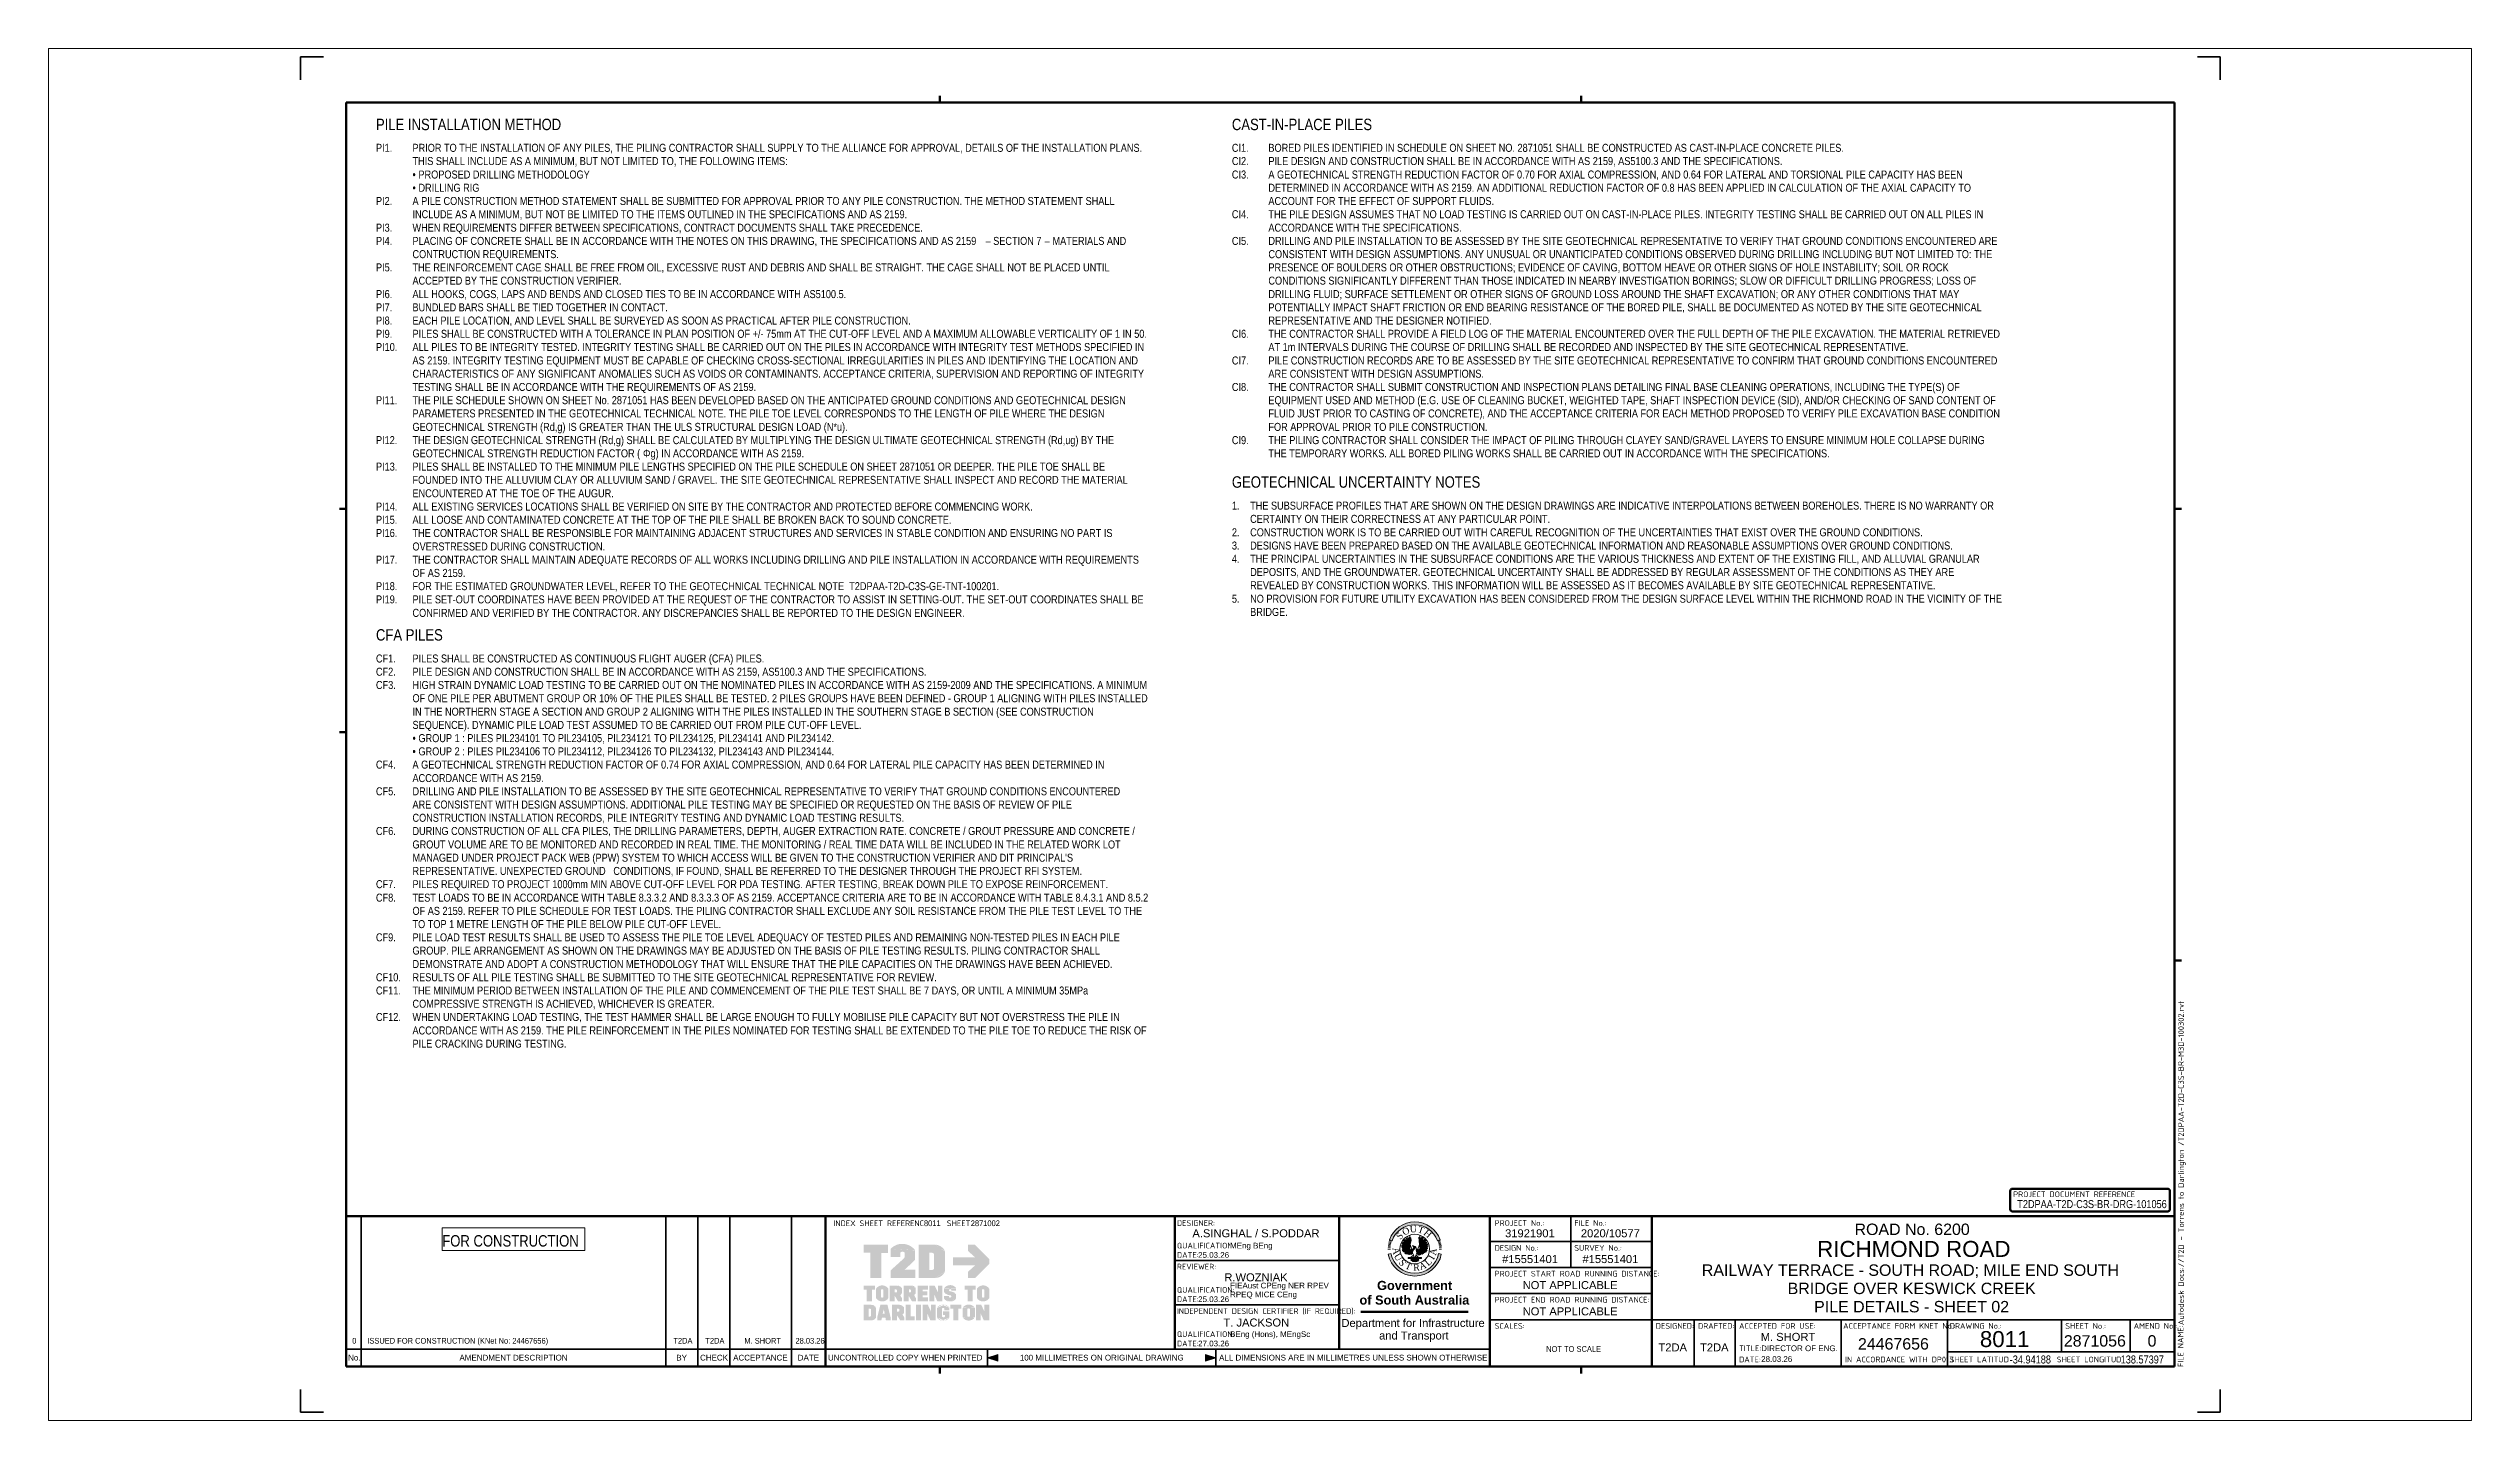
# Paper-space layout 'Layout1' of a CAD drawing. Header units: metres. Extents: x -0.11 to 0.95, y 0 to 0.6.
import ezdxf

# ---------------------------------------------------------------- set-up
doc = ezdxf.new("R2010")
doc.units = ezdxf.units.M
doc.layers.get('Defpoints').update_dxf_attribs({"color": 41})
for name, color, linetype, lineweight in [('A-ANNO-NOTE-STAMP', 10, 'Continuous', 18), ('BRIDGE-G-IMPT', 7, 'Continuous', 13), ('D-ENHA-TEXT', 7, 'Continuous', 9), ('D-ENHA-TITLEBLOCK', 7, 'Continuous', 9), ('G-ANNO-TTLB', 7, 'Continuous', 18)]:
    doc.layers.add(name, color=color, linetype=linetype, lineweight=lineweight)
doc.styles.add('Arial', font='arial.ttf', dxfattribs={"height": 0.0025})
doc.styles.add('Arial Narrow', font='ARIALN.TTF', dxfattribs={"height": 0.0025})
doc.styles.add('Arial Narrow_1', font='ARIALN.TTF', dxfattribs={"height": 0.0035})
doc.styles.add('Arial Narrow_2', font='ARIALN.TTF', dxfattribs={"height": 0.005})
doc.styles.add('Arial_1', font='arial.ttf', dxfattribs={"height": 0.0035})
doc.styles.add('Arial_2', font='arial.ttf', dxfattribs={"height": 0.005})
doc.styles.add('Arial_3', font='arial.ttf', dxfattribs={"height": 0.007})
doc.styles.add('Arial_B', font='arialbd.ttf', dxfattribs={"height": 0.004})
doc.styles.add('ISOCPEUR', font='isocpeur.ttf', dxfattribs={"height": 0.0025})
doc.styles.add('Times New Roman', font='times.ttf', dxfattribs={"height": 0.008001})

psp = doc.layouts.get("Layout1")

# ---------------------------------------------------------------- texts
at = {"layer": 'A-ANNO-NOTE-STAMP', "insert": (0.0933, 0.0751), "char_height": 0.005, "width": 0.06252, "attachment_point": 5, "style": 'Arial Narrow_1'}
psp.add_mtext('\\pxqj;FOR CONSTRUCTION', dxfattribs=at)
at = {"layer": 'G-ANNO-TTLB', "attachment_point": 1}
for s, insert, char_height, width, style in [('0', (0.0226, 0.0326), 0.0025, 0.001924, 'Arial Narrow_2'), ('ISSUED FOR CONSTRUCTION (KNet No: 24467656)', (0.0292, 0.0326), 0.0025, 0.083776, 'Arial Narrow_2'), ('T2DA', (0.1633, 0.0326), 0.0025, 0.008899, 'Arial Narrow_2'), ('T2DA', (0.1773, 0.0326), 0.0025, 0.008899, 'Arial Narrow_2'), ('M. SHORT', (0.1944, 0.0326), 0.0025, 0.016996, 'Arial Narrow_2'), ('28.03.26', (0.2168, 0.0326), 0.0025, 0.013468, 'Arial Narrow_2'), ('T. JACKSON', (0.4043, 0.0411), 0.0035, 0.035354, 'Arial_1'), ('BEng (Hons), MEngSc', (0.4072, 0.0355), 0.0025, 0.034954, 'Arial'), ('M. SHORT', (0.6397, 0.0348), 0.0035, 0.029181, 'Arial_1'), ('24467656', (0.6823, 0.0325), 0.005, 0.038481, 'Arial_2'), ('27.03.26', (0.3932, 0.0314), 0.0025, 0.016354, 'Arial'), ('28.03.26', (0.6399, 0.0246), 0.0025, 0.016354, 'Arial'), ('DIRECTOR OF ENG.', (0.6399, 0.0293), 0.0025, 0.033671, 'Arial')]:
    psp.add_mtext(s, dxfattribs=dict(at, insert=insert, char_height=char_height, width=width, style=style))

# ---------------------------------------------------------------- blocks, each defined once
blk = doc.blocks.new('T2DPAA-T2D-PWA-DE-XRF-000001 - Drawing3_dwg-6272381-PILE DETAILS - SHEET 02')
at = {"layer": 'BRIDGE-G-IMPT'}
h = blk.add_hatch(color=256, dxfattribs=at)
edge = h.paths.add_edge_path()
edge.add_line((0.1549, 0.1015), (0.1515, 0.1021))
edge.add_arc((0.1226, 0.1077), 0.0295, 190.997, 349.003, ccw=False)
edge.add_line((0.0937, 0.1021), (0.0903, 0.1015))
edge.add_arc((0.1226, 0.1077), 0.0329, 190.997, 349.003)
edge = h.paths.add_edge_path()
edge.add_arc((0.1226, 0.1077), 0.0329, 20.0475, 159.9525, ccw=False)
edge.add_line((0.1535, 0.119), (0.1503, 0.1178))
edge.add_arc((0.1226, 0.1077), 0.0295, 20.0475, 159.9525)
edge.add_line((0.0949, 0.1178), (0.0917, 0.119))
h = blk.add_hatch(color=256, dxfattribs=at)
edge = h.paths.add_edge_path()
edge.add_arc((0.1226, 0.1077), 0.0329, 161.3902, 162.9856, ccw=False)
edge.add_line((0.0915, 0.1183), (0.0914, 0.1182))
edge.add_line((0.0915, 0.1183), (0.0947, 0.1172))
edge.add_line((0.0947, 0.1171), (0.0947, 0.1172))
edge.add_arc((0.1226, 0.1077), 0.0295, 161.3902, 162.9856)
edge.add_line((0.0944, 0.1163), (0.0911, 0.1174))
h = blk.add_hatch(color=256, dxfattribs=at)
edge = h.paths.add_edge_path()
edge.add_line((0.1206, 0.1074), (0.1207, 0.1074))
edge.add_line((0.1207, 0.1074), (0.1206, 0.1074))
edge = h.paths.add_edge_path()
edge.add_line((0.1166, 0.11), (0.1166, 0.1074))
edge.add_line((0.1166, 0.1074), (0.1183, 0.1065))
edge.add_line((0.1183, 0.1065), (0.119, 0.1076))
edge.add_line((0.119, 0.1076), (0.1204, 0.1079))
edge.add_line((0.1204, 0.1079), (0.1207, 0.1074))
edge.add_line((0.1207, 0.1074), (0.1211, 0.1067))
edge.add_line((0.1211, 0.1067), (0.1187, 0.1008))
edge.add_line((0.1187, 0.1008), (0.1178, 0.1012))
edge.add_line((0.1178, 0.1012), (0.1166, 0.1008))
edge.add_line((0.1166, 0.1008), (0.1161, 0.1012))
edge.add_line((0.1161, 0.1012), (0.1147, 0.101))
edge.add_line((0.1147, 0.101), (0.1143, 0.1017))
edge.add_line((0.1143, 0.1017), (0.1131, 0.1012))
edge.add_line((0.1131, 0.1012), (0.1128, 0.1022))
edge.add_line((0.1128, 0.1022), (0.1119, 0.1019))
edge.add_line((0.1119, 0.1019), (0.1119, 0.1029))
edge.add_line((0.1119, 0.1029), (0.1105, 0.1027))
edge.add_line((0.1105, 0.1027), (0.1107, 0.1043))
edge.add_line((0.1107, 0.1043), (0.1091, 0.1041))
edge.add_line((0.1091, 0.1041), (0.1095, 0.1057))
edge.add_line((0.1095, 0.1057), (0.1077, 0.106))
edge.add_line((0.1077, 0.106), (0.1081, 0.1069))
edge.add_line((0.1081, 0.1069), (0.1072, 0.1074))
edge.add_line((0.1072, 0.1074), (0.1081, 0.1091))
edge.add_line((0.1081, 0.1091), (0.1069, 0.11))
edge.add_line((0.1069, 0.11), (0.1081, 0.1112))
edge.add_line((0.1081, 0.1112), (0.1069, 0.1122))
edge.add_line((0.1069, 0.1122), (0.1085, 0.113))
edge.add_line((0.1085, 0.113), (0.1072, 0.1143))
edge.add_line((0.1072, 0.1143), (0.1095, 0.1145))
edge.add_line((0.1095, 0.1145), (0.1081, 0.116))
edge.add_line((0.1081, 0.116), (0.1105, 0.116))
edge.add_line((0.1105, 0.116), (0.1088, 0.1179))
edge.add_line((0.1088, 0.1179), (0.1119, 0.1163))
edge.add_line((0.1119, 0.1163), (0.1105, 0.1193))
edge.add_line((0.1105, 0.1193), (0.1138, 0.1172))
edge.add_line((0.1138, 0.1172), (0.1121, 0.121))
edge.add_line((0.1121, 0.121), (0.1147, 0.1181))
edge.add_line((0.1147, 0.1181), (0.1143, 0.1224))
edge.add_line((0.1143, 0.1224), (0.1159, 0.1188))
edge.add_line((0.1159, 0.1188), (0.1166, 0.1236))
edge.add_line((0.1166, 0.1236), (0.1171, 0.1207))
edge.add_line((0.1171, 0.1207), (0.1178, 0.1214))
edge.add_line((0.1178, 0.1214), (0.118, 0.1179))
edge.add_line((0.118, 0.1179), (0.1171, 0.1131))
edge.add_line((0.1171, 0.1131), (0.1178, 0.111))
edge.add_line((0.1178, 0.111), (0.1166, 0.11))
for points in [[(0.1105, 0.1193), (0.1088, 0.1179), (0.1119, 0.1163)], [(0.1369, 0.1093), (0.1385, 0.1081), (0.1367, 0.1074), (0.1376, 0.106), (0.1357, 0.106), (0.1367, 0.1043), (0.1348, 0.1043), (0.1348, 0.1031), (0.1336, 0.1034), (0.1331, 0.1022), (0.1322, 0.1024), (0.1317, 0.1015), (0.1305, 0.1017), (0.1301, 0.101), (0.1296, 0.1015), (0.1291, 0.1005), (0.1286, 0.1008), (0.1277, 0.1003), (0.1275, 0.101), (0.1268, 0.1003), (0.1251, 0.1029), (0.1242, 0.1065), (0.1246, 0.1076), (0.1263, 0.1076), (0.127, 0.1067), (0.1284, 0.1072), (0.1291, 0.11), (0.1275, 0.1112), (0.1282, 0.1133), (0.1275, 0.1219), (0.1284, 0.121), (0.1289, 0.1236), (0.1294, 0.1193), (0.1312, 0.1226), (0.1305, 0.1191), (0.1331, 0.1212), (0.1317, 0.1179), (0.1348, 0.1195), (0.1324, 0.116), (0.1364, 0.1179), (0.1341, 0.1155), (0.1371, 0.116), (0.1355, 0.1143), (0.1381, 0.1141), (0.1364, 0.1131), (0.1383, 0.1124), (0.1367, 0.1114), (0.1385, 0.11)], [(0.1312, 0.1226), (0.1331, 0.1212), (0.1305, 0.1191)], [(0.1348, 0.1195), (0.1364, 0.1179), (0.1324, 0.116)], [(0.1069, 0.1122), (0.1069, 0.11), (0.1081, 0.1112)], [(0.1081, 0.116), (0.1072, 0.1143), (0.1095, 0.1145)], [(0.1077, 0.106), (0.1091, 0.1041), (0.1095, 0.1057)], [(0.1105, 0.1027), (0.1119, 0.1019), (0.1119, 0.1029)], [(0.1225, 0.0967), (0.1233, 0.0985), (0.1277, 0.0943), (0.1263, 0.0929), (0.1237, 0.092), (0.1202, 0.0924), (0.1176, 0.0943), (0.1218, 0.0984)], [(0.1291, 0.1005), (0.1301, 0.101), (0.1296, 0.1015)], [(0.1317, 0.1015), (0.1331, 0.1022), (0.1322, 0.1024)], [(0.1383, 0.1124), (0.1381, 0.1141), (0.1364, 0.1131)]]:
    blk.add_hatch(color=256, dxfattribs=at).paths.add_polyline_path(points)
h = blk.add_hatch(color=256, dxfattribs=at)
edge = h.paths.add_edge_path()
edge.add_line((0.154, 0.1174), (0.1508, 0.1163))
edge.add_arc((0.1226, 0.1077), 0.0295, 17.0144, 18.6098)
edge.add_line((0.1505, 0.1172), (0.1505, 0.1171))
edge.add_line((0.1505, 0.1172), (0.1537, 0.1183))
edge.add_line((0.1538, 0.1182), (0.1537, 0.1183))
edge.add_arc((0.1226, 0.1077), 0.0329, 17.0144, 18.6098, ccw=False)
h = blk.add_hatch(color=256, dxfattribs=at)
edge = h.paths.add_edge_path()
edge.add_line((0.0931, 0.1083), (0.0897, 0.1083))
edge.add_arc((0.1226, 0.1077), 0.0329, 177.3415, 178.9368, ccw=False)
edge.add_line((0.0897, 0.1094), (0.0897, 0.1093))
edge.add_line((0.0897, 0.1094), (0.0932, 0.1092))
edge.add_line((0.0932, 0.1091), (0.0932, 0.1092))
edge.add_arc((0.1226, 0.1077), 0.0295, 177.3415, 178.9368)
h = blk.add_hatch(color=256, dxfattribs=at)
edge = h.paths.add_edge_path()
edge.add_line((0.0931, 0.1069), (0.0897, 0.1068))
edge.add_arc((0.1226, 0.1077), 0.0329, 180, 181.5953, ccw=False)
edge.add_line((0.0897, 0.1078), (0.0897, 0.1077))
edge.add_line((0.0897, 0.1078), (0.0931, 0.1078))
edge.add_line((0.0931, 0.1077), (0.0931, 0.1078))
edge.add_arc((0.1226, 0.1077), 0.0295, 180, 181.5953)
h = blk.add_hatch(color=256, dxfattribs=at)
edge = h.paths.add_edge_path()
edge.add_arc((0.1226, 0.1077), 0.0329, 174.6829, 176.2783, ccw=False)
edge.add_line((0.0899, 0.1109), (0.0898, 0.1108))
edge.add_line((0.0899, 0.1109), (0.0933, 0.1106))
edge.add_line((0.0933, 0.1105), (0.0933, 0.1106))
edge.add_arc((0.1226, 0.1077), 0.0295, 174.6829, 176.2783)
edge.add_line((0.0932, 0.1096), (0.0898, 0.1099))
h = blk.add_hatch(color=256, dxfattribs=at)
edge = h.paths.add_edge_path()
edge.add_arc((0.1226, 0.1077), 0.0329, 172.0244, 173.6197, ccw=False)
edge.add_line((0.09, 0.1124), (0.09, 0.1123))
edge.add_line((0.09, 0.1124), (0.0934, 0.1119))
edge.add_line((0.0934, 0.1118), (0.0934, 0.1119))
edge.add_arc((0.1226, 0.1077), 0.0295, 172.0244, 173.6197)
edge.add_line((0.0933, 0.111), (0.0899, 0.1114))
h = blk.add_hatch(color=256, dxfattribs=at)
edge = h.paths.add_edge_path()
edge.add_arc((0.1226, 0.1077), 0.0329, 169.3658, 170.9612, ccw=False)
edge.add_line((0.0903, 0.1139), (0.0903, 0.1138))
edge.add_line((0.0903, 0.1139), (0.0937, 0.1133))
edge.add_line((0.0936, 0.1132), (0.0937, 0.1133))
edge.add_arc((0.1226, 0.1077), 0.0295, 169.3658, 170.9612)
edge.add_line((0.0935, 0.1124), (0.0901, 0.1129))
h = blk.add_hatch(color=256, dxfattribs=at)
edge = h.paths.add_edge_path()
edge.add_arc((0.1226, 0.1077), 0.0329, 166.7073, 168.3026, ccw=False)
edge.add_line((0.0906, 0.1154), (0.0906, 0.1153))
edge.add_line((0.0906, 0.1154), (0.0939, 0.1146))
edge.add_line((0.0939, 0.1145), (0.0939, 0.1146))
edge.add_arc((0.1226, 0.1077), 0.0295, 166.7073, 168.3026)
edge.add_line((0.0937, 0.1137), (0.0904, 0.1144))
h = blk.add_hatch(color=256, dxfattribs=at)
edge = h.paths.add_edge_path()
edge.add_line((0.0941, 0.115), (0.0907, 0.1159))
edge.add_arc((0.1226, 0.1077), 0.0329, 164.0488, 165.6441, ccw=False)
edge.add_line((0.091, 0.1169), (0.091, 0.1168))
edge.add_line((0.091, 0.1169), (0.0943, 0.1159))
edge.add_line((0.0943, 0.1158), (0.0943, 0.1159))
edge.add_arc((0.1226, 0.1077), 0.0295, 164.0488, 165.6441)
h = blk.add_hatch(color=256, dxfattribs=at)
edge = h.paths.add_edge_path()
edge.add_line((0.1232, 0.1095), (0.1225, 0.1076))
edge.add_line((0.1225, 0.1076), (0.1207, 0.1074))
edge.add_line((0.1207, 0.1074), (0.1207, 0.1074))
edge.add_line((0.1207, 0.1074), (0.1216, 0.1086))
edge.add_line((0.1216, 0.1086), (0.1197, 0.1119))
edge.add_line((0.1197, 0.1119), (0.1232, 0.1107))
edge.add_line((0.1232, 0.1107), (0.1239, 0.1098))
edge.add_line((0.1239, 0.1098), (0.1232, 0.1095))
h = blk.add_hatch(color=256, dxfattribs=at)
edge = h.paths.add_edge_path()
edge.add_arc((0.1226, 0.1077), 0.0295, 14.3559, 15.9512)
edge.add_line((0.1509, 0.1159), (0.1509, 0.1158))
edge.add_line((0.1509, 0.1159), (0.1542, 0.1169))
edge.add_line((0.1542, 0.1168), (0.1542, 0.1169))
edge.add_arc((0.1226, 0.1077), 0.0329, 14.3559, 15.9512, ccw=False)
edge.add_line((0.1545, 0.1159), (0.1511, 0.115))
h = blk.add_hatch(color=256, dxfattribs=at)
edge = h.paths.add_edge_path()
edge.add_line((0.1548, 0.1144), (0.1514, 0.1137))
edge.add_arc((0.1226, 0.1077), 0.0295, 11.6974, 13.2927)
edge.add_line((0.1512, 0.1146), (0.1513, 0.1145))
edge.add_line((0.1512, 0.1146), (0.1546, 0.1154))
edge.add_line((0.1546, 0.1153), (0.1546, 0.1154))
edge.add_arc((0.1226, 0.1077), 0.0329, 11.6974, 13.2927, ccw=False)
h = blk.add_hatch(color=256, dxfattribs=at)
edge = h.paths.add_edge_path()
edge.add_arc((0.1226, 0.1077), 0.0295, 9.0388, 10.6342)
edge.add_line((0.1515, 0.1133), (0.1515, 0.1132))
edge.add_line((0.1515, 0.1133), (0.1549, 0.1139))
edge.add_line((0.1549, 0.1138), (0.1549, 0.1139))
edge.add_arc((0.1226, 0.1077), 0.0329, 9.0388, 10.6342, ccw=False)
edge.add_line((0.1551, 0.1129), (0.1517, 0.1124))
h = blk.add_hatch(color=256, dxfattribs=at)
edge = h.paths.add_edge_path()
edge.add_arc((0.1226, 0.1077), 0.0295, 6.3803, 7.9756)
edge.add_line((0.1518, 0.1119), (0.1518, 0.1118))
edge.add_line((0.1518, 0.1119), (0.1552, 0.1124))
edge.add_line((0.1552, 0.1123), (0.1552, 0.1124))
edge.add_arc((0.1226, 0.1077), 0.0329, 6.3803, 7.9756, ccw=False)
edge.add_line((0.1553, 0.1114), (0.1519, 0.111))
h = blk.add_hatch(color=256, dxfattribs=at)
edge = h.paths.add_edge_path()
edge.add_line((0.1554, 0.1099), (0.152, 0.1096))
edge.add_arc((0.1226, 0.1077), 0.0295, 3.7217, 5.3171)
edge.add_line((0.1519, 0.1106), (0.1519, 0.1105))
edge.add_line((0.1519, 0.1106), (0.1553, 0.1109))
edge.add_line((0.1553, 0.1108), (0.1553, 0.1109))
edge.add_arc((0.1226, 0.1077), 0.0329, 3.7217, 5.3171, ccw=False)
h = blk.add_hatch(color=256, dxfattribs=at)
edge = h.paths.add_edge_path()
edge.add_line((0.1555, 0.1083), (0.1521, 0.1083))
edge.add_arc((0.1226, 0.1077), 0.0295, 1.0632, 2.6585)
edge.add_line((0.152, 0.1092), (0.152, 0.1091))
edge.add_line((0.152, 0.1092), (0.1554, 0.1094))
edge.add_line((0.1555, 0.1093), (0.1554, 0.1094))
edge.add_arc((0.1226, 0.1077), 0.0329, 1.0632, 2.6585, ccw=False)
h = blk.add_hatch(color=256, dxfattribs=at)
edge = h.paths.add_edge_path()
edge.add_line((0.1555, 0.1068), (0.152, 0.1069))
edge.add_arc((0.1226, 0.1077), 0.0295, 358.4047, 360)
edge.add_line((0.1521, 0.1078), (0.1521, 0.1077))
edge.add_line((0.1521, 0.1078), (0.1555, 0.1078))
edge.add_line((0.1555, 0.1077), (0.1555, 0.1078))
edge.add_arc((0.1226, 0.1077), 0.0329, 358.4047, 360, ccw=False)
for p, q in [((0.0917, 0.119), (0.0949, 0.1178)), ((0.1105, 0.1193), (0.1088, 0.1179)), ((0.1119, 0.1163), (0.1105, 0.1193)), ((0.1305, 0.1191), (0.1312, 0.1226)), ((0.1331, 0.1212), (0.1305, 0.1191)), ((0.1312, 0.1226), (0.1331, 0.1212)), ((0.1324, 0.116), (0.1348, 0.1195)), ((0.1348, 0.1195), (0.1364, 0.1179)), ((0.1503, 0.1178), (0.1535, 0.119)), ((0.0903, 0.1015), (0.0937, 0.1021)), ((0.1069, 0.1122), (0.1069, 0.11)), ((0.1081, 0.1112), (0.1069, 0.1122)), ((0.1069, 0.11), (0.1081, 0.1112)), ((0.1081, 0.116), (0.1072, 0.1143)), ((0.1072, 0.1143), (0.1095, 0.1145)), ((0.1077, 0.106), (0.1091, 0.1041)), ((0.1095, 0.1057), (0.1077, 0.106)), ((0.1095, 0.1145), (0.1081, 0.116)), ((0.1088, 0.1179), (0.1119, 0.1163)), ((0.1091, 0.1041), (0.1095, 0.1057)), ((0.1119, 0.1029), (0.1105, 0.1027)), ((0.1105, 0.1027), (0.1119, 0.1019)), ((0.1119, 0.1019), (0.1119, 0.1029)), ((0.115, 0.0967), (0.1197, 0.0967)), ((0.1211, 0.1003), (0.1173, 0.0974)), ((0.1244, 0.1003), (0.1272, 0.0974)), ((0.1256, 0.0967), (0.1308, 0.0967)), ((0.1296, 0.1015), (0.1291, 0.1005)), ((0.1291, 0.1005), (0.1301, 0.101)), ((0.1301, 0.101), (0.1296, 0.1015)), ((0.1322, 0.1024), (0.1317, 0.1015)), ((0.1317, 0.1015), (0.1331, 0.1022)), ((0.1331, 0.1022), (0.1322, 0.1024)), ((0.1364, 0.1179), (0.1324, 0.116)), ((0.1381, 0.1141), (0.1364, 0.1131)), ((0.1364, 0.1131), (0.1383, 0.1124)), ((0.1383, 0.1124), (0.1381, 0.1141)), ((0.1515, 0.1021), (0.1549, 0.1015))]:
    blk.add_line(p, q, dxfattribs=at)
at = {"layer": 'BRIDGE-G-IMPT', "flags": 128}
for points in [[(0.1085, 0.113), (0.1072, 0.1143), (0.1095, 0.1145), (0.1081, 0.116), (0.1105, 0.116), (0.1088, 0.1179), (0.1119, 0.1163), (0.1105, 0.1193), (0.1138, 0.1172), (0.1121, 0.121), (0.1147, 0.1181), (0.1143, 0.1224), (0.1159, 0.1188), (0.1166, 0.1236), (0.1171, 0.1207), (0.1178, 0.1214), (0.118, 0.1179), (0.1171, 0.1131), (0.119, 0.1076), (0.1204, 0.1079), (0.1211, 0.1067), (0.1187, 0.1008), (0.1178, 0.1012), (0.1166, 0.1008), (0.1161, 0.1012), (0.1147, 0.101), (0.1143, 0.1017), (0.1131, 0.1012), (0.1128, 0.1022), (0.1119, 0.1019), (0.1119, 0.1029), (0.1105, 0.1027), (0.1107, 0.1043), (0.1091, 0.1041), (0.1095, 0.1057), (0.1077, 0.106), (0.1081, 0.1069), (0.1072, 0.1074), (0.1081, 0.1091), (0.1069, 0.11), (0.1081, 0.1112), (0.1069, 0.1122), (0.1087, 0.1131)], [(0.1199, 0.1031), (0.1225, 0.0967), (0.1251, 0.1029), (0.1242, 0.1065), (0.1246, 0.1076), (0.1263, 0.1076), (0.1282, 0.1133), (0.1275, 0.1219), (0.1284, 0.121), (0.1289, 0.1236), (0.1294, 0.1193), (0.1312, 0.1226), (0.1305, 0.1191), (0.1331, 0.1212), (0.1317, 0.1179), (0.1348, 0.1195), (0.1324, 0.116), (0.1364, 0.1179), (0.1341, 0.1155), (0.1371, 0.116), (0.1355, 0.1143), (0.1381, 0.1141), (0.1364, 0.1131), (0.1383, 0.1124), (0.1367, 0.1114), (0.1385, 0.11), (0.1369, 0.1093), (0.1385, 0.1081), (0.1367, 0.1074), (0.1376, 0.106), (0.1357, 0.106), (0.1367, 0.1043), (0.1348, 0.1043), (0.1348, 0.1031), (0.1336, 0.1034), (0.1331, 0.1022), (0.1322, 0.1024), (0.1317, 0.1015), (0.1305, 0.1017), (0.1301, 0.101), (0.1296, 0.1015), (0.1291, 0.1005), (0.1286, 0.1008), (0.1277, 0.1003), (0.1275, 0.101), (0.1268, 0.1003), (0.1251, 0.1029)], [(0.1206, 0.0974), (0.1145, 0.0974), (0.1145, 0.0962), (0.1194, 0.0962)], [(0.119, 0.1076), (0.1183, 0.1065), (0.1166, 0.1074), (0.1166, 0.11), (0.1178, 0.111)], [(0.1218, 0.0984), (0.1176, 0.0943), (0.1202, 0.0924), (0.1237, 0.092), (0.1263, 0.0929), (0.1277, 0.0943), (0.1233, 0.0985)], [(0.1239, 0.1098), (0.1244, 0.1091), (0.1246, 0.1076)], [(0.1246, 0.0974), (0.1308, 0.0974), (0.1308, 0.0962), (0.126, 0.0962)], [(0.1263, 0.1076), (0.127, 0.1067), (0.1284, 0.1072), (0.1291, 0.11), (0.1275, 0.1112)]]:
    blk.add_lwpolyline(points, dxfattribs=at)
blk.add_lwpolyline([(0.1206, 0.1074), (0.1216, 0.1086), (0.1197, 0.1119), (0.1232, 0.1107), (0.1239, 0.1098), (0.1232, 0.1095), (0.1225, 0.1076)], close=True, dxfattribs=at)
at = {"layer": 'BRIDGE-G-IMPT'}
blk.add_circle((0.1226, 0.1077), 0.018, dxfattribs=at)
for radius, start, end in [(0.0329, 20.0475, 159.9525), (0.0295, 20.0475, 159.9525), (0.0329, 190.997, 349.003), (0.0295, 190.997, 349.003)]:
    blk.add_arc((0.1226, 0.1077), radius, start, end, dxfattribs=at)
at = {"layer": 'BRIDGE-G-IMPT', "lineweight": 9, "char_height": 0.008, "attachment_point": 2, "line_spacing_factor": 1.029793, "style": 'Times New Roman'}
for s, insert, width, rotation in [('S', (0.1012, 0.1263), 0.008041, 49.0663), ('O', (0.1099, 0.133), 0.010353, 26.6943), ('U', (0.1205, 0.136), 0.010353, 4.3222), ('T', (0.1314, 0.1347), 0.008744, 341.9502), ('H', (0.141, 0.1293), 0.010353, 319.5782), ('A', (0.104, 0.106), 0.010353, 279.6978), ('U', (0.1058, 0.0996), 0.010353, 300.15), ('S', (0.1107, 0.0935), 0.008041, 310.3575), ('T', (0.1164, 0.0903), 0.008744, 336.9699), ('R', (0.1244, 0.0893), 0.009549, 3.701), ('A', (0.1307, 0.0909), 0.010353, 21.3382), ('L', (0.1363, 0.0949), 0.008744, 42.375), ('I', (0.1395, 0.0995), 0.004825, 60.5783), ('A', (0.141, 0.1048), 0.010353, 83.64)]:
    blk.add_mtext(s, dxfattribs=dict(at, insert=insert, width=width, rotation=rotation))
blk = doc.blocks.new('T2DPAA-T2D-PWA-DE-XRF-000001 - Standard-7771771-PILE DETAILS - SHEET 02')
at = {"layer": 'BRIDGE-G-IMPT', "lineweight": 9}
for points in [[(0.3055, 0.0254), (0.3055, 0.0239), (0.3055, 0.0224), (0.301, 0.0239)], [(0.3965, 0.0254), (0.401, 0.0239), (0.3965, 0.0224), (0.3965, 0.0239)]]:
    blk.add_hatch(color=256, dxfattribs=at).paths.add_polyline_path(points)
at = {"layer": 'D-ENHA-TITLEBLOCK', "true_color": 0x1d4a5c}
h = blk.add_hatch(color=139, dxfattribs=at)
edge = h.paths.add_edge_path()
edge.add_line((0.2623, 0.0443), (0.2623, 0.0452))
edge.add_arc((0.2616, 0.044), 0.00145, 58.8241, 99.793)
edge.add_line((0.2613, 0.0454), (0.2613, 0.0441))
edge.add_arc((0.2616, 0.0455), 0.00141, 259.7202, 301.6629)
edge = h.paths.add_edge_path()
edge.add_arc((0.2625, 0.0448), 0.00224, 301.808, 330.1086, ccw=False)
edge.add_line((0.2637, 0.0429), (0.2645, 0.0415))
edge.add_line((0.2645, 0.0415), (0.2645, 0.0403))
edge.add_line((0.2645, 0.0403), (0.2627, 0.0403))
edge.add_line((0.2627, 0.0403), (0.2613, 0.0425))
edge.add_line((0.2613, 0.0425), (0.2613, 0.0403))
edge.add_line((0.2613, 0.0403), (0.2591, 0.0403))
edge.add_line((0.2591, 0.0403), (0.2591, 0.0471))
edge.add_line((0.2591, 0.0471), (0.2624, 0.0471))
edge.add_arc((0.2623, 0.0446), 0.00248, 32.8357, 87.7033, ccw=False)
edge.add_line((0.2644, 0.046), (0.2644, 0.0437))
edge = h.paths.add_edge_path()
edge.add_line((0.2674, 0.0527), (0.2674, 0.0537))
edge.add_arc((0.2667, 0.0524), 0.00145, 58.8241, 99.793)
edge.add_line((0.2665, 0.0539), (0.2665, 0.0526))
edge.add_arc((0.2667, 0.0539), 0.00141, 259.7202, 301.6629)
edge = h.paths.add_edge_path()
edge.add_arc((0.2676, 0.0532), 0.00224, 301.808, 330.1086, ccw=False)
edge.add_line((0.2688, 0.0513), (0.2696, 0.0499))
edge.add_line((0.2696, 0.0499), (0.2696, 0.0487))
edge.add_line((0.2696, 0.0487), (0.2678, 0.0487))
edge.add_line((0.2678, 0.0487), (0.2664, 0.051))
edge.add_line((0.2664, 0.051), (0.2664, 0.0487))
edge.add_line((0.2664, 0.0487), (0.2642, 0.0487))
edge.add_line((0.2642, 0.0487), (0.2642, 0.0555))
edge.add_line((0.2642, 0.0555), (0.2676, 0.0555))
edge.add_arc((0.2675, 0.0531), 0.00248, 32.8357, 87.7033, ccw=False)
edge.add_line((0.2695, 0.0544), (0.2695, 0.0521))
edge = h.paths.add_edge_path()
edge.add_line((0.2499, 0.0422), (0.2499, 0.0452))
edge.add_arc((0.2491, 0.0441), 0.00138, 56.3448, 98.7814)
edge.add_line((0.2489, 0.0454), (0.2489, 0.0419))
edge.add_arc((0.2491, 0.0433), 0.00138, 261.2186, 303.6552)
edge = h.paths.add_edge_path()
edge.add_line((0.2613, 0.0527), (0.2613, 0.0537))
edge.add_arc((0.2606, 0.0524), 0.00145, 58.8241, 99.793)
edge.add_line((0.2603, 0.0539), (0.2603, 0.0526))
edge.add_arc((0.2606, 0.0539), 0.00141, 259.7202, 301.6629)
edge = h.paths.add_edge_path()
edge.add_line((0.2502, 0.0403), (0.2467, 0.0403))
edge.add_line((0.2467, 0.0403), (0.2467, 0.0471))
edge.add_line((0.2467, 0.0471), (0.2501, 0.0471))
edge.add_arc((0.25, 0.0447), 0.00241, 26.2483, 85.5583, ccw=False)
edge.add_line((0.2521, 0.0457), (0.2521, 0.0416))
edge.add_arc((0.2502, 0.0424), 0.00209, 270, 338.4707, ccw=False)
h.paths.add_polyline_path([(0.2555, 0.0451), (0.255, 0.0432), (0.2559, 0.0432)])
h.paths.add_polyline_path([(0.2585, 0.0415), (0.2585, 0.0403), (0.2564, 0.0403), (0.2562, 0.0415), (0.2547, 0.0415), (0.2544, 0.0403), (0.2526, 0.0403), (0.2526, 0.0415), (0.254, 0.0471), (0.2571, 0.0471)])
h.paths.add_polyline_path([(0.2673, 0.042), (0.269, 0.042), (0.269, 0.0403), (0.2651, 0.0403), (0.2651, 0.0471), (0.2673, 0.0471)])
h.paths.add_polyline_path([(0.2718, 0.0403), (0.2696, 0.0403), (0.2696, 0.0471), (0.2718, 0.0471)])
h.paths.add_polyline_path([(0.2762, 0.0441), (0.2762, 0.0471), (0.2782, 0.0471), (0.2782, 0.0403), (0.2759, 0.0403), (0.2746, 0.0432), (0.2746, 0.0403), (0.2725, 0.0403), (0.2725, 0.0471), (0.2748, 0.0471)])
edge = h.paths.add_edge_path()
edge.add_arc((0.2817, 0.0424), 0.000774, 214.5178, 325.4822)
edge.add_line((0.2823, 0.0419), (0.2823, 0.0427))
edge.add_line((0.2823, 0.0427), (0.2815, 0.0427))
edge.add_line((0.2815, 0.0427), (0.2815, 0.0443))
edge.add_line((0.2815, 0.0443), (0.2842, 0.0443))
edge.add_line((0.2842, 0.0443), (0.2842, 0.0415))
edge.add_arc((0.2819, 0.0428), 0.00262, 274.1131, 330.4929, ccw=False)
edge.add_arc((0.2815, 0.0434), 0.00327, 260.2337, 279.7663, ccw=False)
edge.add_arc((0.2812, 0.0429), 0.00275, 208.3817, 264.7517, ccw=False)
edge.add_line((0.2788, 0.0416), (0.2788, 0.0458))
edge.add_arc((0.2812, 0.0445), 0.00268, 94.8448, 152.8409, ccw=False)
edge.add_arc((0.2815, 0.0424), 0.00482, 83.0812, 96.9188, ccw=False)
edge.add_arc((0.2818, 0.0444), 0.00278, 31.3102, 83.6241, ccw=False)
edge.add_line((0.2842, 0.0459), (0.2842, 0.0447))
edge.add_line((0.2842, 0.0447), (0.282, 0.0447))
edge.add_line((0.282, 0.0447), (0.282, 0.0455))
edge.add_arc((0.2815, 0.0451), 0.000641, 40.732, 139.268)
edge.add_line((0.281, 0.0455), (0.281, 0.0419))
h.paths.add_polyline_path([(0.2882, 0.0403), (0.2859, 0.0403), (0.2859, 0.0454), (0.2846, 0.0454), (0.2846, 0.0471), (0.2895, 0.0471), (0.2895, 0.0454), (0.2882, 0.0454)])
edge = h.paths.add_edge_path()
edge.add_arc((0.2927, 0.0429), 0.00104, 239.6549, 300.3451)
edge.add_line((0.2932, 0.042), (0.2932, 0.0454))
edge.add_arc((0.2927, 0.0445), 0.00103, 59.5446, 120.4554)
edge.add_line((0.2921, 0.0454), (0.2921, 0.042))
edge = h.paths.add_edge_path()
edge.add_arc((0.2927, 0.0434), 0.00323, 212.7347, 327.2653, ccw=False)
edge.add_line((0.29, 0.0417), (0.29, 0.0458))
edge.add_arc((0.2927, 0.044), 0.00323, 32.6408, 147.3592, ccw=False)
edge.add_line((0.2954, 0.0458), (0.2954, 0.0417))
h.paths.add_polyline_path([(0.3017, 0.0403), (0.2993, 0.0403), (0.298, 0.0432), (0.298, 0.0403), (0.2959, 0.0403), (0.2959, 0.0471), (0.2982, 0.0471), (0.2996, 0.0441), (0.2996, 0.0471), (0.3017, 0.0471)])
edge = h.paths.add_edge_path()
edge.add_arc((0.299, 0.0513), 0.00104, 239.6549, 300.3451)
edge.add_line((0.2995, 0.0504), (0.2995, 0.0538))
edge.add_arc((0.299, 0.0529), 0.00103, 59.5446, 120.4554)
edge.add_line((0.2985, 0.0538), (0.2985, 0.0504))
edge = h.paths.add_edge_path()
edge.add_arc((0.299, 0.0518), 0.00323, 212.7347, 327.2653, ccw=False)
edge.add_line((0.2963, 0.0501), (0.2963, 0.0542))
edge.add_arc((0.299, 0.0524), 0.00323, 32.6408, 147.3592, ccw=False)
edge.add_line((0.3017, 0.0542), (0.3017, 0.0501))
h.paths.add_polyline_path([(0.2945, 0.0487), (0.2923, 0.0487), (0.2923, 0.0538), (0.2909, 0.0538), (0.2909, 0.0555), (0.2958, 0.0555), (0.2958, 0.0538), (0.2945, 0.0538)])
edge = h.paths.add_edge_path()
edge.add_line((0.2872, 0.0518), (0.2872, 0.0499))
edge.add_arc((0.2849, 0.0513), 0.0027, 273.7285, 329.3952, ccw=False)
edge.add_line((0.285, 0.0486), (0.2841, 0.0486))
edge.add_arc((0.2842, 0.0512), 0.00266, 210.1626, 267.7624, ccw=False)
edge.add_line((0.2819, 0.0499), (0.2819, 0.051))
edge.add_line((0.2819, 0.051), (0.2841, 0.051))
edge.add_arc((0.2845, 0.0508), 0.000522, 155.2714, 300.4507)
edge.add_arc((0.2846, 0.0508), 0.000487, 289.6558, 416.8121)
edge.add_line((0.2849, 0.0512), (0.2834, 0.0515))
edge.add_arc((0.2841, 0.054), 0.00253, 213.4271, 255.8381, ccw=False)
edge.add_line((0.2819, 0.0526), (0.2819, 0.0544))
edge.add_arc((0.2846, 0.0525), 0.00325, 35.8397, 144.1603, ccw=False)
edge.add_line((0.2872, 0.0544), (0.2872, 0.0533))
edge.add_line((0.2872, 0.0533), (0.2851, 0.0533))
edge.add_arc((0.2846, 0.0535), 0.000494, 335.3316, 479.9481)
edge.add_arc((0.2845, 0.0535), 0.000428, 103.9979, 246.4243)
edge.add_line((0.2843, 0.0531), (0.2853, 0.0529))
edge.add_arc((0.2849, 0.0501), 0.00281, 35.1328, 82.3403, ccw=False)
h.paths.add_polyline_path([(0.2792, 0.0526), (0.2792, 0.0555), (0.2812, 0.0555), (0.2812, 0.0487), (0.2789, 0.0487), (0.2776, 0.0517), (0.2776, 0.0487), (0.2755, 0.0487), (0.2755, 0.0555), (0.2778, 0.0555)])
h.paths.add_polyline_path([(0.2725, 0.053), (0.2746, 0.053), (0.2746, 0.0513), (0.2725, 0.0513), (0.2725, 0.0504), (0.2748, 0.0504), (0.2748, 0.0487), (0.2703, 0.0487), (0.2703, 0.0555), (0.2748, 0.0555), (0.2748, 0.0538), (0.2725, 0.0538)])
edge = h.paths.add_edge_path()
edge.add_arc((0.2615, 0.0532), 0.00224, 301.808, 330.1086, ccw=False)
edge.add_line((0.2627, 0.0513), (0.2635, 0.0499))
edge.add_line((0.2635, 0.0499), (0.2635, 0.0487))
edge.add_line((0.2635, 0.0487), (0.2617, 0.0487))
edge.add_line((0.2617, 0.0487), (0.2603, 0.051))
edge.add_line((0.2603, 0.051), (0.2603, 0.0487))
edge.add_line((0.2603, 0.0487), (0.2581, 0.0487))
edge.add_line((0.2581, 0.0487), (0.2581, 0.0555))
edge.add_line((0.2581, 0.0555), (0.2614, 0.0555))
edge.add_arc((0.2613, 0.0531), 0.00248, 32.8357, 87.7033, ccw=False)
edge.add_line((0.2634, 0.0544), (0.2634, 0.0521))
edge = h.paths.add_edge_path()
edge.add_line((0.2543, 0.0538), (0.2543, 0.0504))
edge.add_arc((0.2548, 0.0513), 0.00104, 239.6549, 300.3451)
edge.add_line((0.2553, 0.0504), (0.2553, 0.0538))
edge.add_arc((0.2548, 0.0529), 0.00103, 59.5446, 120.4554)
edge = h.paths.add_edge_path()
edge.add_line((0.2521, 0.0501), (0.2521, 0.0542))
edge.add_arc((0.2548, 0.0524), 0.00323, 32.6408, 147.3592, ccw=False)
edge.add_line((0.2575, 0.0542), (0.2575, 0.0501))
edge.add_arc((0.2548, 0.0518), 0.00323, 212.7347, 327.2653, ccw=False)
h.paths.add_polyline_path([(0.2503, 0.0487), (0.248, 0.0487), (0.248, 0.0538), (0.2467, 0.0538), (0.2467, 0.0555), (0.2516, 0.0555), (0.2516, 0.0538), (0.2503, 0.0538)])
h.paths.add_polyline_path([(0.3017, 0.0672), (0.3017, 0.0651), (0.2955, 0.0588), (0.2924, 0.0588), (0.2924, 0.0616), (0.2955, 0.0644), (0.2858, 0.0644), (0.2858, 0.0679), (0.2955, 0.0679), (0.2924, 0.0707), (0.2924, 0.0734), (0.2955, 0.0734)])
edge = h.paths.add_edge_path()
edge.add_line((0.2768, 0.0699), (0.2754, 0.0699))
edge.add_line((0.2754, 0.0699), (0.2754, 0.0624))
edge.add_line((0.2754, 0.0624), (0.2768, 0.0624))
edge.add_arc((0.2767, 0.0633), 0.000915, 277.9427, 335.4563)
edge.add_line((0.2775, 0.0629), (0.2775, 0.0694))
edge.add_arc((0.2767, 0.0689), 0.000957, 31.2517, 83.8556)
edge = h.paths.add_edge_path()
edge.add_line((0.2781, 0.0589), (0.2707, 0.0589))
edge.add_line((0.2707, 0.0589), (0.2707, 0.0734))
edge.add_line((0.2707, 0.0734), (0.2781, 0.0734))
edge.add_arc((0.2777, 0.0683), 0.00519, 26.2483, 85.5583, ccw=False)
edge.add_line((0.2823, 0.0705), (0.2823, 0.0617))
edge.add_arc((0.2781, 0.0634), 0.00451, 270, 338.4707, ccw=False)
edge = h.paths.add_edge_path()
edge.add_line((0.2627, 0.0699), (0.2627, 0.0681))
edge.add_line((0.2627, 0.0681), (0.2585, 0.0681))
edge.add_line((0.2585, 0.0681), (0.2585, 0.0716))
edge.add_arc((0.2636, 0.0668), 0.00703, 37.1177, 136.9917, ccw=False)
edge.add_line((0.2692, 0.071), (0.2692, 0.0671))
edge.add_arc((0.2674, 0.0677), 0.00193, 316.9738, 340.8309, ccw=False)
edge.add_line((0.2688, 0.0664), (0.268, 0.0656))
edge.add_line((0.268, 0.0656), (0.2646, 0.0625))
edge.add_line((0.2646, 0.0625), (0.2693, 0.0625))
edge.add_line((0.2693, 0.0625), (0.2693, 0.0588))
edge.add_line((0.2693, 0.0588), (0.2585, 0.0588))
edge.add_line((0.2585, 0.0588), (0.2585, 0.0622))
edge.add_line((0.2585, 0.0622), (0.2638, 0.067))
edge.add_line((0.2638, 0.067), (0.2647, 0.068))
edge.add_line((0.2647, 0.068), (0.2647, 0.0699))
edge.add_arc((0.2637, 0.0691), 0.00131, 40.7337, 139.2663)
h.paths.add_polyline_path([(0.2467, 0.0734), (0.2573, 0.0734), (0.2573, 0.0698), (0.2544, 0.0698), (0.2544, 0.0589), (0.2496, 0.0589), (0.2496, 0.0699), (0.2467, 0.0699)])
at = {"layer": 'D-ENHA-TITLEBLOCK', "color": 8, "lineweight": 35, "true_color": 0x808080}
for p, q in [((0, 0.594), (0.01, 0.594)), ((0, 0.584), (0, 0.594)), ((0.831, 0.594), (0.841, 0.594)), ((0.841, 0.594), (0.841, 0.584)), ((0, 0), (0, 0.01)), ((0.01, 0), (0, 0)), ((0.831, 0), (0.841, 0)), ((0.841, 0), (0.841, 0.01))]:
    blk.add_line(p, q, dxfattribs=at)
at = {"layer": 'D-ENHA-TITLEBLOCK', "lineweight": 100}
for p, q in [((0.02, 0.574), (0.02, 0.02)), ((0.821, 0.574), (0.02, 0.574)), ((0.821, 0.02), (0.821, 0.574)), ((0.821, 0.086), (0.02, 0.086)), ((0.23, 0.02), (0.23, 0.086)), ((0.383, 0.086), (0.383, 0.0277)), ((0.455, 0.086), (0.455, 0.0277)), ((0.521, 0.086), (0.521, 0.02)), ((0.592, 0.086), (0.592, 0.02)), ((0.4645, 0.044), (0.5115, 0.044)), ((0.02, 0.02), (0.821, 0.02))]:
    blk.add_line(p, q, dxfattribs=at)
at = {"layer": 'D-ENHA-TITLEBLOCK', "lineweight": 50}
for p, q in [((0.28, 0.577), (0.28, 0.574)), ((0.561, 0.577), (0.561, 0.574)), ((0.017, 0.396), (0.02, 0.396)), ((0.821, 0.396), (0.824, 0.396)), ((0.017, 0.298), (0.02, 0.298)), ((0.821, 0.198), (0.824, 0.198)), ((0.749, 0.097), (0.749, 0.089)), ((0.818, 0.098), (0.75, 0.098)), ((0.819, 0.089), (0.819, 0.097)), ((0.75, 0.088), (0.818, 0.088)), ((0.28, 0.02), (0.28, 0.017)), ((0.561, 0.02), (0.561, 0.017))]:
    blk.add_line(p, q, dxfattribs=at)
at = {"layer": 'D-ENHA-TITLEBLOCK', "lineweight": 35}
for p, q in [((0.0265, 0.02), (0.0265, 0.086)), ((0.16, 0.02), (0.16, 0.086)), ((0.174, 0.02), (0.174, 0.086)), ((0.188, 0.02), (0.188, 0.086)), ((0.215, 0.02), (0.215, 0.086)), ((0.5565, 0.086), (0.5565, 0.0635)), ((0.521, 0.0748), (0.592, 0.0748)), ((0.455, 0.0665), (0.383, 0.0665)), ((0.521, 0.0635), (0.592, 0.0635)), ((0.455, 0.0471), (0.383, 0.0471)), ((0.521, 0.052), (0.592, 0.052)), ((0.521, 0.0405), (0.821, 0.0405)), ((0.6105, 0.0405), (0.6105, 0.02)), ((0.6285, 0.0405), (0.6285, 0.02)), ((0.675, 0.0405), (0.675, 0.02)), ((0.7215, 0.0405), (0.7215, 0.02)), ((0.7715, 0.0265), (0.7715, 0.0405)), ((0.8015, 0.0265), (0.8015, 0.0405)), ((0.521, 0.0277), (0.02, 0.0277)), ((0.301, 0.02), (0.301, 0.0277)), ((0.401, 0.02), (0.401, 0.0277)), ((0.821, 0.0265), (0.7215, 0.0265))]:
    blk.add_line(p, q, dxfattribs=at)
at = {"layer": 'D-ENHA-TITLEBLOCK'}
for p, q in [((0.3055, 0.0254), (0.301, 0.0239)), ((0.301, 0.0239), (0.3055, 0.0224)), ((0.3055, 0.0239), (0.3055, 0.0254)), ((0.3055, 0.0224), (0.3055, 0.0239)), ((0.3965, 0.0254), (0.3965, 0.0239)), ((0.401, 0.0239), (0.3965, 0.0254)), ((0.3965, 0.0239), (0.3965, 0.0224)), ((0.3965, 0.0224), (0.401, 0.0239))]:
    blk.add_line(p, q, dxfattribs=at)
at = {"layer": 'D-ENHA-TITLEBLOCK', "lineweight": 50}
for centre, start, end in [((0.75, 0.097), 90, 180), ((0.818, 0.097), 0, 90), ((0.75, 0.089), 180, 270), ((0.818, 0.089), 270, 0)]:
    blk.add_arc(centre, 0.001, start, end, dxfattribs=at)
at = {"xscale": 0.3600000000000081, "yscale": 0.3600000000000081, "zscale": 0.3600000000000081}
blk.add_blockref('T2DPAA-T2D-PWA-DE-XRF-000001 - Drawing3_dwg-6272381-PILE DETAILS - SHEET 02', (0.444, 0.0328), dxfattribs=at)
at = {"layer": 'D-ENHA-TITLEBLOCK', "attachment_point": 1}
for s, insert, char_height, width, style in [('PROJECT DOCUMENT REFERENCE', (0.7503, 0.0968), 0.0025, 0.058764, 'ISOCPEUR'), ('INDEX SHEET REFERENCE:', (0.2334, 0.0841), 0.0025, 0.046899, 'ISOCPEUR'), ('SHEET', (0.2831, 0.0841), 0.0025, 0.011544, 'ISOCPEUR'), ('DESIGNER:', (0.3839, 0.0842), 0.0025, 0.018118, 'ISOCPEUR'), ('PROJECT No.:', (0.5231, 0.0842), 0.0025, 0.02397, 'ISOCPEUR'), ('FILE No.:', (0.558, 0.0842), 0.0025, 0.015553, 'ISOCPEUR'), ('QUALIFICATION:', (0.3839, 0.0743), 0.0025, 0.027498, 'ISOCPEUR'), ('DATE:', (0.3839, 0.0702), 0.0025, 0.010582, 'ISOCPEUR'), ('REVIEWER:', (0.3839, 0.0651), 0.0025, 0.01916, 'ISOCPEUR'), ('DESIGN No.:', (0.5231, 0.0733), 0.0025, 0.020844, 'ISOCPEUR'), ('SURVEY No.:', (0.558, 0.0733), 0.0025, 0.023008, 'ISOCPEUR'), ('QUALIFICATION:', (0.3839, 0.0549), 0.0025, 0.027498, 'ISOCPEUR'), ('Government', (0.4716, 0.0576), 0.004, 0.040004, 'Arial_B'), ('PROJECT START ROAD RUNNING DISTANCE:', (0.5231, 0.062), 0.0025, 0.079207, 'ISOCPEUR'), ('DATE:', (0.3839, 0.0508), 0.0025, 0.010582, 'ISOCPEUR'), ('INDEPENDENT DESIGN CERTIFIER (IF REQUIRED):', (0.3839, 0.0456), 0.0025, 0.08546, 'ISOCPEUR'), ('of South Australia', (0.4639, 0.0512), 0.004, 0.058523, 'Arial_B'), ('PROJECT END ROAD RUNNING DISTANCE:', (0.5231, 0.0506), 0.0025, 0.073835, 'ISOCPEUR'), ('QUALIFICATION:', (0.3839, 0.0355), 0.0025, 0.027498, 'ISOCPEUR'), ('Department for Infrastructure ', (0.456, 0.0409), 0.0035, 0.078004, 'Arial_1'), ('and Transport', (0.4725, 0.0354), 0.0035, 0.037599, 'Arial_1'), ('SCALES:', (0.5231, 0.0391), 0.0025, 0.014911, 'ISOCPEUR'), ('DESIGNED:', (0.5937, 0.0391), 0.0025, 0.018118, 'ISOCPEUR'), ('DRAFTED:', (0.6122, 0.0391), 0.0025, 0.017557, 'ISOCPEUR'), ('ACCEPTED FOR USE:', (0.6302, 0.0391), 0.0025, 0.037118, 'ISOCPEUR'), ('ACCEPTANCE FORM KNET No.:', (0.6758, 0.0391), 0.0025, 0.054435, 'ISOCPEUR'), ('DRAWING No.:', (0.7225, 0.0391), 0.0025, 0.024772, 'ISOCPEUR'), ('SHEET No.:', (0.7731, 0.0391), 0.0025, 0.019722, 'ISOCPEUR'), ('AMEND No.:', (0.8031, 0.0391), 0.0025, 0.020603, 'ISOCPEUR'), ('No. ', (0.0208, 0.0252), 0.0025, 0.007215, 'Arial'), ('AMENDMENT DESCRIPTION ', (0.0696, 0.0252), 0.0025, 0.058283, 'Arial'), ('BY ', (0.1646, 0.0252), 0.0025, 0.006814, 'Arial'), ('CHECK', (0.175, 0.0252), 0.0025, 0.014751, 'Arial'), ('ACCEPTANCE', (0.1895, 0.0252), 0.0025, 0.028861, 'Arial'), ('DATE ', (0.2178, 0.0252), 0.0025, 0.012506, 'Arial'), ('UNCONTROLLED COPY WHEN PRINTED', (0.231, 0.0252), 0.0025, 0.082173, 'Arial'), ('100 MILLIMETRES ON ORIGINAL DRAWING ', (0.3151, 0.0252), 0.0025, 0.088186, 'Arial'), ('DATE:', (0.3839, 0.0314), 0.0025, 0.010582, 'ISOCPEUR'), ('ALL DIMENSIONS ARE IN MILLIMETRES UNLESS SHOWN OTHERWISE ', (0.4024, 0.0252), 0.0025, 0.143101, 'Arial'), ('NOT TO SCALE', (0.5457, 0.029), 0.0025, 0.025574, 'Arial Narrow'), ('TITLE:', (0.6302, 0.0293), 0.0025, 0.010903, 'ISOCPEUR'), ('DATE:', (0.6302, 0.0244), 0.0025, 0.010582, 'ISOCPEUR'), ('IN ACCORDANCE WITH DP013', (0.6766, 0.0244), 0.0025, 0.05227, 'ISOCPEUR'), ('SHEET LATITUDE', (0.7225, 0.0244), 0.0025, 0.030945, 'ISOCPEUR'), ('SHEET LONGITUDE', (0.7694, 0.0244), 0.0025, 0.03303, 'ISOCPEUR')]:
    blk.add_mtext(s, dxfattribs=dict(at, insert=insert, char_height=char_height, width=width, style=style))
at = {"layer": 'D-ENHA-TITLEBLOCK', "insert": (0.8224, 0.0198), "char_height": 0.0025, "width": 0.021966, "attachment_point": 1, "rotation": 90, "style": 'ISOCPEUR'}
blk.add_mtext('FILE NAME: ', dxfattribs=at)

# ---------------------------------------------------------------- linework, layer by layer
at = {"layer": 'A-ANNO-NOTE-STAMP', "flags": 128}
psp.add_lwpolyline([(0.062, 0.0809), (0.1245, 0.0809), (0.1245, 0.0709), (0.062, 0.0709)], close=True, dxfattribs=at)
at = {"layer": 'Defpoints'}
psp.add_line((0, 0), (0, 0.0005), dxfattribs=at)

# ---------------------------------------------------------------- block references
at = {"layer": 'D-ENHA-TITLEBLOCK'}
psp.add_blockref('T2DPAA-T2D-PWA-DE-XRF-000001 - Standard-7771771-PILE DETAILS - SHEET 02', (0, 0), dxfattribs=at)

psp.set_redraw_order([(e.dxf.handle, doc.entitydb.next_handle()) for e in psp.query("TEXT MTEXT ATTDEF DIMENSION ARC_DIMENSION")])  # texts and dimensions are drawn at this point

# ---------------------------------------------------------------- viewports
at = {"layer": '0'}
psp.add_viewport(center=(0.4203, 0.297), size=(1.0616, 0.601316), view_center_point=(0.4203, 0.297), view_height=0.601316, dxfattribs=at)

# ---------------------------------------------------------------- next in the draw order: texts
at = {"layer": 'D-ENHA-TEXT', "char_height": 0.005, "attachment_point": 1, "style": 'Arial Narrow_2', "bg_fill": 3, "box_fill_scale": 1, "bg_fill_color": 256, "bg_fill_true_color": 13158600, "bg_fill_transparency": 0}
for s, insert in [('PILE INSTALLATION METHOD', (0.033, 0.5669)), ('CAST-IN-PLACE PILES', (0.408, 0.5669)), ('GEOTECHNICAL UNCERTAINTY\xa0NOTES', (0.408, 0.4102)), ('CFA PILES ', (0.033, 0.3432))]:
    psp.add_mtext(s, dxfattribs=dict(at, insert=insert))
at = {"layer": 'D-ENHA-TEXT', "char_height": 0.0035, "attachment_point": 1, "style": 'Arial Narrow_1', "bg_fill": 3, "box_fill_scale": 1, "bg_fill_color": 256, "bg_fill_transparency": 0}
for s, insert in [('PI1.', (0.033, 0.5559)), ('PRIOR TO THE INSTALLATION OF ANY PILES, THE PILING CONTRACTOR SHALL SUPPLY TO THE ALLIANCE FOR APPROVAL, DETAILS OF THE INSTALLATION PLANS. ', (0.049, 0.5559)), ('CI1.', (0.408, 0.5559)), ('BORED PILES IDENTIFIED IN SCHEDULE ON SHEET NO. 2871051 SHALL BE CONSTRUCTED AS CAST-IN-PLACE CONCRETE PILES.', (0.424, 0.5559)), ('PI2.', (0.033, 0.5326)), ('PI3.', (0.033, 0.5209)), ('CI4.', (0.408, 0.5268)), ('CI5.', (0.408, 0.5151)), ('PI5.', (0.033, 0.5035)), ('PI6.', (0.033, 0.4918)), ('CI6.', (0.408, 0.4744)), ('CI7. ', (0.408, 0.4627)), ('CI8. ', (0.408, 0.4511)), ('PI11.', (0.033, 0.4453)), ('PI12.', (0.033, 0.4278)), ('CI9. ', (0.408, 0.4278)), ('PI13.', (0.033, 0.4162)), ('PI14.', (0.033, 0.3987)), ('1.', (0.408, 0.3991)), ('2.', (0.408, 0.3874)), ('PI17.', (0.033, 0.3754)), ('PI18.', (0.033, 0.3638)), ('5.', (0.408, 0.3583)), ('CF1.', (0.033, 0.3321)), ('PILES SHALL BE CONSTRUCTED AS CONTINUOUS FLIGHT AUGER (CFA) PILES.', (0.049, 0.3321)), ('CF4.', (0.033, 0.2856)), ('CF5.', (0.033, 0.2739)), ('CF6.', (0.033, 0.2565)), ('CF7.', (0.033, 0.2332)), ('CF9.', (0.033, 0.2099))]:
    psp.add_mtext(s, dxfattribs=dict(at, insert=insert))
at = {"layer": 'D-ENHA-TITLEBLOCK', "insert": (0.8226, 0.0382), "char_height": 0.0025, "attachment_point": 1, "rotation": 90, "style": 'ISOCPEUR', "bg_fill": 3, "box_fill_scale": 1, "bg_fill_color": 256, "bg_fill_transparency": 0}
psp.add_mtext('Autodesk Docs://T2D - Torrens to Darlington /T2DPAA-T2D-C3S-BR-M3D-100302.rvt', dxfattribs=at)
at = {"layer": 'D-ENHA-TITLEBLOCK', "attachment_point": 1, "bg_fill": 3, "box_fill_scale": 1, "bg_fill_color": 256, "bg_fill_transparency": 0}
for s, insert, char_height, style in [('8011', (0.2731, 0.0841), 0.0025, 'Arial Narrow'), ('2871002', (0.2936, 0.0841), 0.0025, 'Arial Narrow'), ('A.SINGHAL / S.PODDAR', (0.3907, 0.0802), 0.0035, 'Arial_1'), ('31921901', (0.5277, 0.0802), 0.0035, 'Arial_1'), ('2020/10577', (0.5609, 0.0802), 0.0035, 'Arial_1'), ('ROAD No. 6200', (0.6808, 0.0827), 0.005, 'Arial_2'), ('#15551401', (0.5264, 0.0689), 0.0035, 'Arial_1'), ('#15551401', (0.5616, 0.0689), 0.0035, 'Arial_1'), ('R.WOZNIAK', (0.4047, 0.0609), 0.0035, 'Arial_1'), ('NOT APPLICABLE', (0.5354, 0.0575), 0.0035, 'Arial_1'), ('NOT APPLICABLE', (0.5354, 0.046), 0.0035, 'Arial_1'), ('PILE DETAILS - SHEET 02', (0.6631, 0.0488), 0.005, 'Arial_2'), ('8011', (0.7357, 0.0356), 0.007, 'Arial_3'), ('2871056', (0.7725, 0.0338), 0.005, 'Arial_2'), ('T2DA', (0.5949, 0.0302), 0.0035, 'Arial_1'), ('T2DA', (0.6131, 0.0302), 0.0035, 'Arial_1')]:
    psp.add_mtext(s, dxfattribs=dict(at, insert=insert, char_height=char_height, style=style))

# ---------------------------------------------------------------- next in the draw order: texts
at = {"layer": 'D-ENHA-TEXT', "char_height": 0.0035, "attachment_point": 1, "style": 'Arial Narrow_1', "bg_fill": 3, "box_fill_scale": 1, "bg_fill_color": 256, "bg_fill_transparency": 0}
for s, insert in [('THIS SHALL INCLUDE AS A MINIMUM, BUT NOT LIMITED TO, THE FOLLOWING ITEMS:', (0.049, 0.5501)), ('CI2.', (0.408, 0.5501)), ('PILE DESIGN AND CONSTRUCTION SHALL BE IN ACCORDANCE WITH AS 2159, AS5100.3 AND THE SPECIFICATIONS.', (0.424, 0.5501)), ('PI4.', (0.033, 0.5151)), ('PI7.', (0.033, 0.486)), ('PI15.', (0.033, 0.3929)), ('THE SUBSURFACE PROFILES THAT ARE SHOWN ON THE DESIGN DRAWINGS ARE INDICATIVE INTERPOLATIONS BETWEEN BOREHOLES. THERE IS NO WARRANTY OR ', (0.416, 0.3991)), ('3.', (0.408, 0.3816)), ('PI19.', (0.033, 0.358)), ('CF2.', (0.033, 0.3263)), ('PILE DESIGN AND CONSTRUCTION SHALL BE IN ACCORDANCE WITH AS 2159, AS5100.3 AND THE SPECIFICATIONS.', (0.049, 0.3263)), ('CF8.', (0.033, 0.2273))]:
    psp.add_mtext(s, dxfattribs=dict(at, insert=insert))
at = {"layer": 'D-ENHA-TITLEBLOCK', "attachment_point": 1, "bg_fill": 3, "box_fill_scale": 1, "bg_fill_color": 256, "bg_fill_transparency": 0}
for s, insert, char_height, style in [('RICHMOND ROAD', (0.6644, 0.0751), 0.007, 'Arial_3'), ('MEng BEng', (0.4072, 0.0743), 0.0025, 'Arial'), ('FIEAust CPEng NER RPEV', (0.4072, 0.0568), 0.0025, 'Arial'), ('-34.94188', (0.7488, 0.0249), 0.0035, 'Arial Narrow_1'), ('138.57397', (0.7974, 0.0249), 0.0035, 'Arial Narrow_1')]:
    psp.add_mtext(s, dxfattribs=dict(at, insert=insert, char_height=char_height, style=style))
at = {"layer": 'G-ANNO-TTLB', "style": 'Arial Narrow_1'}
psp.add_text('T2DPAA-T2D-C3S-BR-DRG-101056', height=0.0035, dxfattribs=at).set_placement((0.7521, 0.0895))

# ---------------------------------------------------------------- next in the draw order: texts
at = {"layer": 'D-ENHA-TEXT', "char_height": 0.0035, "attachment_point": 1, "style": 'Arial Narrow_1', "bg_fill": 3, "box_fill_scale": 1, "bg_fill_color": 256, "bg_fill_transparency": 0}
for s, insert in [('•', (0.049, 0.5442)), ('CI3.', (0.408, 0.5442)), ('A GEOTECHNICAL STRENGTH REDUCTION FACTOR OF 0.70 FOR AXIAL COMPRESSION, AND 0.64 FOR LATERAL AND TORSIONAL PILE CAPACITY HAS BEEN ', (0.424, 0.5442)), ('PI8.', (0.033, 0.4802)), ('CERTAINTY ON THEIR CORRECTNESS AT ANY PARTICULAR POINT.\xa0', (0.416, 0.3933)), ('PI16.', (0.033, 0.3871)), ('4.', (0.408, 0.3758)), ('CF3.', (0.033, 0.3205)), ('HIGH STRAIN DYNAMIC LOAD TESTING TO BE CARRIED OUT ON THE NOMINATED PILES IN ACCORDANCE WITH AS 2159-2009 AND THE SPECIFICATIONS. A MINIMUM ', (0.049, 0.3205))]:
    psp.add_mtext(s, dxfattribs=dict(at, insert=insert))
at = {"layer": 'D-ENHA-TITLEBLOCK', "attachment_point": 1, "bg_fill": 3, "box_fill_scale": 1, "bg_fill_color": 256, "bg_fill_transparency": 0}
for s, insert, char_height, style in [('25.03.26', (0.3932, 0.0702), 0.0025, 'Arial'), ('RAILWAY TERRACE - SOUTH ROAD; MILE END SOUTH', (0.6139, 0.0648), 0.005, 'Arial_2'), ('RPEQ MICE CEng', (0.4072, 0.0529), 0.0025, 'Arial')]:
    psp.add_mtext(s, dxfattribs=dict(at, insert=insert, char_height=char_height, style=style))
at = {"layer": 'G-ANNO-TTLB', "insert": (0.8092, 0.0338), "char_height": 0.005, "width": 0.00481, "attachment_point": 1, "style": 'Arial_2'}
psp.add_mtext('0', dxfattribs=at)

# ---------------------------------------------------------------- next in the draw order: texts
at = {"layer": 'D-ENHA-TEXT', "char_height": 0.0035, "attachment_point": 1, "style": 'Arial Narrow_1', "bg_fill": 3, "box_fill_scale": 1, "bg_fill_color": 256, "bg_fill_transparency": 0}
for s, insert in [(' PROPOSED DRILLING METHODOLOGY ', (0.0505, 0.5442)), ('DETERMINED IN ACCORDANCE WITH AS 2159. AN ADDITIONAL REDUCTION FACTOR OF 0.8 HAS BEEN APPLIED IN CALCULATION OF THE AXIAL CAPACITY TO ', (0.424, 0.5384)), ('PI9.', (0.033, 0.4744)), ('CONSTRUCTION WORK IS TO BE CARRIED OUT WITH CAREFUL RECOGNITION OF THE UNCERTAINTIES THAT EXIST OVER THE GROUND CONDITIONS.\xa0', (0.416, 0.3874)), ('OF ONE PILE PER ABUTMENT GROUP OR 10% OF THE PILES SHALL BE TESTED. 2 PILES GROUPS HAVE BEEN DEFINED - GROUP 1 ALIGNING WITH PILES INSTALLED ', (0.049, 0.3147))]:
    psp.add_mtext(s, dxfattribs=dict(at, insert=insert))
at = {"layer": 'D-ENHA-TITLEBLOCK', "attachment_point": 1, "bg_fill": 3, "box_fill_scale": 1, "bg_fill_color": 256, "bg_fill_transparency": 0}
for s, insert, char_height, style in [('BRIDGE OVER KESWICK CREEK', (0.6515, 0.0568), 0.005, 'Arial_2'), ('25.03.26', (0.3932, 0.0508), 0.0025, 'Arial')]:
    psp.add_mtext(s, dxfattribs=dict(at, insert=insert, char_height=char_height, style=style))

# ---------------------------------------------------------------- next in the draw order: texts
at = {"layer": 'D-ENHA-TEXT', "char_height": 0.0035, "attachment_point": 1, "style": 'Arial Narrow_1', "bg_fill": 3, "box_fill_scale": 1, "bg_fill_color": 256, "bg_fill_transparency": 0}
for s, insert in [('•', (0.049, 0.5384)), ('ACCOUNT FOR THE EFFECT OF SUPPORT FLUIDS.', (0.424, 0.5326)), ('PI10.', (0.033, 0.4686)), ('DESIGNS HAVE BEEN PREPARED BASED ON THE AVAILABLE GEOTECHNICAL INFORMATION AND REASONABLE ASSUMPTIONS OVER GROUND CONDITIONS.\xa0', (0.416, 0.3816)), ('IN THE NORTHERN STAGE A SECTION AND GROUP 2 ALIGNING WITH THE PILES INSTALLED IN THE SOUTHERN STAGE B SECTION (SEE CONSTRUCTION ', (0.049, 0.3088))]:
    psp.add_mtext(s, dxfattribs=dict(at, insert=insert))

# ---------------------------------------------------------------- next in the draw order: texts
for s, insert in [(' DRILLING RIG', (0.0505, 0.5384)), ('THE PILE DESIGN ASSUMES THAT NO LOAD TESTING IS CARRIED OUT ON CAST-IN-PLACE PILES. INTEGRITY TESTING SHALL BE CARRIED OUT ON ALL PILES IN ', (0.424, 0.5268)), ('THE PRINCIPAL UNCERTAINTIES IN THE SUBSURFACE CONDITIONS ARE THE VARIOUS THICKNESS AND EXTENT OF THE EXISTING FILL, AND ALLUVIAL GRANULAR ', (0.416, 0.3758)), ('SEQUENCE). DYNAMIC PILE LOAD TEST ASSUMED TO BE CARRIED OUT FROM PILE CUT-OFF LEVEL.', (0.049, 0.303))]:
    psp.add_mtext(s, dxfattribs=dict(at, insert=insert))

# ---------------------------------------------------------------- next in the draw order: texts
for s, insert in [('A PILE CONSTRUCTION METHOD STATEMENT SHALL BE SUBMITTED FOR APPROVAL PRIOR TO ANY PILE CONSTRUCTION. THE METHOD STATEMENT SHALL ', (0.049, 0.5326)), ('ACCORDANCE WITH THE SPECIFICATIONS. ', (0.424, 0.5209)), ('DEPOSITS, AND THE GROUNDWATER. GEOTECHNICAL UNCERTAINTY SHALL BE ADDRESSED BY REGULAR ASSESSMENT OF THE CONDITIONS AS THEY ARE ', (0.416, 0.37)), ('•', (0.049, 0.2972))]:
    psp.add_mtext(s, dxfattribs=dict(at, insert=insert))

# ---------------------------------------------------------------- next in the draw order: texts
for s, insert in [('INCLUDE AS A MINIMUM, BUT NOT BE LIMITED TO THE ITEMS OUTLINED IN THE SPECIFICATIONS AND AS 2159.', (0.049, 0.5268)), ('DRILLING AND PILE INSTALLATION TO BE ASSESSED BY THE SITE GEOTECHNICAL REPRESENTATIVE TO VERIFY THAT GROUND CONDITIONS ENCOUNTERED ARE ', (0.424, 0.5151)), ('REVEALED BY CONSTRUCTION WORKS. THIS INFORMATION WILL BE ASSESSED AS IT BECOMES AVAILABLE BY SITE GEOTECHNICAL REPRESENTATIVE.\xa0', (0.416, 0.3642)), (' GROUP 1 : PILES PIL234101 TO PIL234105, PIL234121 TO PIL234125, PIL234141 AND PIL234142.', (0.0505, 0.2972))]:
    psp.add_mtext(s, dxfattribs=dict(at, insert=insert))

# ---------------------------------------------------------------- next in the draw order: texts
for s, insert in [('WHEN REQUIREMENTS DIFFER BETWEEN SPECIFICATIONS, CONTRACT DOCUMENTS SHALL TAKE PRECEDENCE.', (0.049, 0.5209)), ('CONSISTENT WITH DESIGN ASSUMPTIONS. ANY UNUSUAL OR UNANTICIPATED CONDITIONS OBSERVED DURING DRILLING INCLUDING BUT NOT LIMITED TO: THE ', (0.424, 0.5093)), ('NO PROVISION FOR FUTURE UTILITY EXCAVATION HAS BEEN CONSIDERED FROM THE DESIGN SURFACE LEVEL WITHIN THE RICHMOND ROAD IN THE VICINITY OF THE ', (0.416, 0.3583)), ('•', (0.049, 0.2914))]:
    psp.add_mtext(s, dxfattribs=dict(at, insert=insert))

# ---------------------------------------------------------------- next in the draw order: texts
for s, insert in [('PLACING OF CONCRETE SHALL BE IN ACCORDANCE WITH THE NOTES ON THIS DRAWING, THE SPECIFICATIONS AND AS 2159 ', (0.049, 0.5151)), ('PRESENCE OF BOULDERS OR OTHER OBSTRUCTIONS; EVIDENCE OF CAVING, BOTTOM HEAVE OR OTHER SIGNS OF HOLE INSTABILITY; SOIL OR ROCK ', (0.424, 0.5035)), ('BRIDGE.', (0.416, 0.3525)), (' GROUP 2 : PILES PIL234106 TO PIL234112, PIL234126 TO PIL234132, PIL234143 AND PIL234144.', (0.0505, 0.2914))]:
    psp.add_mtext(s, dxfattribs=dict(at, insert=insert))

# ---------------------------------------------------------------- next in the draw order: texts
for s, insert in [('–', (0.3001, 0.5151)), ('CONTRUCTION REQUIREMENTS.', (0.049, 0.5093)), ('CONDITIONS SIGNIFICANTLY DIFFERENT THAN THOSE INDICATED IN NEARBY INVESTIGATION BORINGS; SLOW OR DIFFICULT DRILLING PROGRESS; LOSS OF ', (0.424, 0.4977)), ('A GEOTECHNICAL STRENGTH REDUCTION FACTOR OF 0.74 FOR AXIAL COMPRESSION, AND 0.64 FOR LATERAL PILE CAPACITY HAS BEEN DETERMINED IN ', (0.049, 0.2856))]:
    psp.add_mtext(s, dxfattribs=dict(at, insert=insert))

# ---------------------------------------------------------------- next in the draw order: texts
for s, insert in [(' SECTION 7 ', (0.3023, 0.5151)), ('THE REINFORCEMENT CAGE SHALL BE FREE FROM OIL, EXCESSIVE RUST AND DEBRIS AND SHALL BE STRAIGHT. THE CAGE SHALL NOT BE PLACED UNTIL ', (0.049, 0.5035)), ('DRILLING FLUID; SURFACE SETTLEMENT OR OTHER SIGNS OF GROUND LOSS AROUND THE SHAFT EXCAVATION; OR ANY OTHER CONDITIONS THAT MAY ', (0.424, 0.4918)), ('ACCORDANCE WITH AS 2159.', (0.049, 0.2797))]:
    psp.add_mtext(s, dxfattribs=dict(at, insert=insert))

# ---------------------------------------------------------------- next in the draw order: texts
for s, insert in [('–', (0.326, 0.5151)), ('ACCEPTED BY THE CONSTRUCTION VERIFIER.', (0.049, 0.4977)), ('POTENTIALLY IMPACT SHAFT FRICTION OR END BEARING RESISTANCE OF THE BORED PILE, SHALL BE DOCUMENTED AS NOTED BY THE SITE GEOTECHNICAL ', (0.424, 0.486)), ('DRILLING AND PILE INSTALLATION TO BE ASSESSED BY THE SITE GEOTECHNICAL REPRESENTATIVE TO VERIFY THAT GROUND CONDITIONS ENCOUNTERED ', (0.049, 0.2739))]:
    psp.add_mtext(s, dxfattribs=dict(at, insert=insert))

# ---------------------------------------------------------------- next in the draw order: texts
for s, insert in [(' MATERIALS AND ', (0.3283, 0.5151)), ('ALL HOOKS, COGS, LAPS AND BENDS AND CLOSED TIES TO BE IN ACCORDANCE WITH AS5100.5.', (0.049, 0.4918)), ('REPRESENTATIVE AND THE DESIGNER NOTIFIED.', (0.424, 0.4802)), ('ARE CONSISTENT WITH DESIGN ASSUMPTIONS. ADDITIONAL PILE TESTING MAY BE SPECIFIED OR REQUESTED ON THE BASIS OF REVIEW OF PILE ', (0.049, 0.2681))]:
    psp.add_mtext(s, dxfattribs=dict(at, insert=insert))

# ---------------------------------------------------------------- next in the draw order: texts
for s, insert in [('BUNDLED BARS SHALL BE TIED TOGETHER IN CONTACT.', (0.049, 0.486)), ('THE CONTRACTOR SHALL PROVIDE A FIELD LOG OF THE MATERIAL ENCOUNTERED OVER THE FULL DEPTH OF THE PILE EXCAVATION. THE MATERIAL RETRIEVED ', (0.424, 0.4744)), ('CONSTRUCTION INSTALLATION RECORDS, PILE INTEGRITY TESTING AND DYNAMIC LOAD TESTING RESULTS.', (0.049, 0.2623))]:
    psp.add_mtext(s, dxfattribs=dict(at, insert=insert))

# ---------------------------------------------------------------- next in the draw order: texts
for s, insert in [('EACH PILE LOCATION, AND LEVEL SHALL BE SURVEYED AS SOON AS PRACTICAL AFTER PILE CONSTRUCTION.', (0.049, 0.4802)), ('AT 1m INTERVALS DURING THE COURSE OF DRILLING SHALL BE RECORDED AND INSPECTED BY THE SITE GEOTECHNICAL REPRESENTATIVE.', (0.424, 0.4686)), ('DURING CONSTRUCTION OF ALL CFA PILES, THE DRILLING PARAMETERS, DEPTH, AUGER EXTRACTION RATE. CONCRETE / GROUT PRESSURE AND CONCRETE / ', (0.049, 0.2565))]:
    psp.add_mtext(s, dxfattribs=dict(at, insert=insert))

# ---------------------------------------------------------------- next in the draw order: texts
for s, insert in [('PILES SHALL BE CONSTRUCTED WITH A TOLERANCE IN PLAN POSITION OF +/- 75mm AT THE CUT-OFF LEVEL AND A MAXIMUM ALLOWABLE VERTICALITY OF 1 IN 50. ', (0.049, 0.4744)), ('PILE CONSTRUCTION RECORDS ARE TO BE ASSESSED BY THE SITE GEOTECHNICAL REPRESENTATIVE TO CONFIRM THAT GROUND CONDITIONS ENCOUNTERED ', (0.424, 0.4627)), ('GROUT VOLUME ARE TO BE MONITORED AND RECORDED IN REAL TIME. THE MONITORING / REAL TIME DATA WILL BE INCLUDED IN THE RELATED WORK LOT ', (0.049, 0.2506))]:
    psp.add_mtext(s, dxfattribs=dict(at, insert=insert))

# ---------------------------------------------------------------- next in the draw order: texts
for s, insert in [('ALL PILES TO BE INTEGRITY TESTED. INTEGRITY TESTING SHALL BE CARRIED OUT ON THE PILES IN ACCORDANCE WITH INTEGRITY TEST METHODS SPECIFIED IN ', (0.049, 0.4686)), ('ARE CONSISTENT WITH DESIGN ASSUMPTIONS.', (0.424, 0.4569)), ("MANAGED UNDER PROJECT PACK WEB (PPW) SYSTEM TO WHICH ACCESS WILL BE GIVEN TO THE CONSTRUCTION VERIFIER AND DIT PRINCIPAL'S ", (0.049, 0.2448))]:
    psp.add_mtext(s, dxfattribs=dict(at, insert=insert))

# ---------------------------------------------------------------- next in the draw order: texts
for s, insert in [('AS 2159. INTEGRITY TESTING EQUIPMENT MUST BE CAPABLE OF CHECKING CROSS-SECTIONAL IRREGULARITIES IN PILES AND IDENTIFYING THE LOCATION AND ', (0.049, 0.4627)), ('THE CONTRACTOR SHALL SUBMIT CONSTRUCTION AND INSPECTION PLANS DETAILING FINAL BASE CLEANING OPERATIONS, INCLUDING THE TYPE(S) OF ', (0.424, 0.4511)), ('REPRESENTATIVE. UNEXPECTED GROUND ', (0.049, 0.239))]:
    psp.add_mtext(s, dxfattribs=dict(at, insert=insert))

# ---------------------------------------------------------------- next in the draw order: texts
for s, insert in [('CHARACTERISTICS OF ANY SIGNIFICANT ANOMALIES SUCH AS VOIDS OR CONTAMINANTS. ACCEPTANCE CRITERIA, SUPERVISION AND REPORTING OF INTEGRITY ', (0.049, 0.4569)), ('EQUIPMENT USED AND METHOD (E.G. USE OF CLEANING BUCKET, WEIGHTED TAPE, SHAFT INSPECTION DEVICE (SID), AND/OR CHECKING OF SAND CONTENT OF ', (0.424, 0.4453)), ('CONDITIONS, IF FOUND, SHALL BE REFERRED TO THE DESIGNER THROUGH THE PROJECT RFI SYSTEM.', (0.137, 0.239))]:
    psp.add_mtext(s, dxfattribs=dict(at, insert=insert))

# ---------------------------------------------------------------- next in the draw order: texts
for s, insert in [('TESTING SHALL BE IN ACCORDANCE WITH THE REQUIREMENTS OF AS 2159.', (0.049, 0.4511)), ('FLUID JUST PRIOR TO CASTING OF CONCRETE), AND THE ACCEPTANCE CRITERIA FOR EACH METHOD PROPOSED TO VERIFY PILE EXCAVATION BASE CONDITION ', (0.424, 0.4395)), ('PILES REQUIRED TO PROJECT 1000mm MIN ABOVE CUT-OFF LEVEL FOR PDA TESTING. AFTER TESTING, BREAK DOWN PILE TO EXPOSE REINFORCEMENT.', (0.049, 0.2332))]:
    psp.add_mtext(s, dxfattribs=dict(at, insert=insert))

# ---------------------------------------------------------------- next in the draw order: texts
for s, insert in [('THE PILE SCHEDULE SHOWN ON SHEET No. 2871051 HAS BEEN DEVELOPED BASED ON THE ANTICIPATED GROUND CONDITIONS AND GEOTECHNICAL DESIGN ', (0.049, 0.4453)), ('FOR APPROVAL PRIOR TO PILE CONSTRUCTION.', (0.424, 0.4336)), ('TEST LOADS TO BE IN ACCORDANCE WITH TABLE 8.3.3.2 AND 8.3.3.3 OF AS 2159. ACCEPTANCE CRITERIA ARE TO BE IN ACCORDANCE WITH TABLE 8.4.3.1 AND 8.5.2 ', (0.049, 0.2273))]:
    psp.add_mtext(s, dxfattribs=dict(at, insert=insert))

# ---------------------------------------------------------------- next in the draw order: texts
for s, insert in [('PARAMETERS PRESENTED IN THE GEOTECHNICAL TECHNICAL NOTE. THE PILE TOE LEVEL CORRESPONDS TO THE LENGTH OF PILE WHERE THE DESIGN ', (0.049, 0.4395)), ('THE PILING CONTRACTOR SHALL CONSIDER THE IMPACT OF PILING THROUGH CLAYEY SAND/GRAVEL LAYERS TO ENSURE MINIMUM HOLE COLLAPSE DURING ', (0.424, 0.4278)), ('OF AS 2159. REFER TO PILE SCHEDULE FOR TEST LOADS. THE PILING CONTRACTOR SHALL EXCLUDE ANY SOIL RESISTANCE FROM THE PILE TEST LEVEL TO THE ', (0.049, 0.2215))]:
    psp.add_mtext(s, dxfattribs=dict(at, insert=insert))

# ---------------------------------------------------------------- next in the draw order: texts
for s, insert in [('GEOTECHNICAL STRENGTH (Rd,g) IS GREATER THAN THE ULS STRUCTURAL DESIGN LOAD (N*u).', (0.049, 0.4336)), ('THE TEMPORARY WORKS. ALL BORED PILING WORKS SHALL BE CARRIED OUT IN ACCORDANCE WITH THE SPECIFICATIONS.', (0.424, 0.422)), ('TO TOP 1 METRE LENGTH OF THE PILE BELOW PILE CUT-OFF LEVEL.', (0.049, 0.2157))]:
    psp.add_mtext(s, dxfattribs=dict(at, insert=insert))

# ---------------------------------------------------------------- next in the draw order: texts
for s, insert in [('THE DESIGN GEOTECHNICAL STRENGTH (Rd,g) SHALL BE CALCULATED BY MULTIPLYING THE DESIGN ULTIMATE GEOTECHNICAL STRENGTH (Rd,ug) BY THE ', (0.049, 0.4278)), ('PILE LOAD TEST RESULTS SHALL BE USED TO ASSESS THE PILE TOE LEVEL ADEQUACY OF TESTED PILES AND REMAINING NON-TESTED PILES IN EACH PILE ', (0.049, 0.2099))]:
    psp.add_mtext(s, dxfattribs=dict(at, insert=insert))

# ---------------------------------------------------------------- next in the draw order: texts
for s, insert in [('GEOTECHNICAL STRENGTH REDUCTION FACTOR (', (0.049, 0.422)), ('GROUP. PILE ARRANGEMENT AS SHOWN ON THE DRAWINGS MAY BE ADJUSTED ON THE BASIS OF PILE TESTING RESULTS. PILING CONTRACTOR SHALL ', (0.049, 0.2041))]:
    psp.add_mtext(s, dxfattribs=dict(at, insert=insert))

# ---------------------------------------------------------------- next in the draw order: texts
for s, insert in [('Φ', (0.15, 0.422)), ('DEMONSTRATE AND ADOPT A CONSTRUCTION METHODOLOGY THAT WILL ENSURE THAT THE PILE CAPACITIES ON THE DRAWINGS HAVE BEEN ACHIEVED.', (0.049, 0.1982))]:
    psp.add_mtext(s, dxfattribs=dict(at, insert=insert))

# ---------------------------------------------------------------- next in the draw order: texts
for s, insert in [('g) IN ACCORDANCE WITH AS 2159.', (0.1533, 0.422)), ('CF10.', (0.033, 0.1924))]:
    psp.add_mtext(s, dxfattribs=dict(at, insert=insert))

# ---------------------------------------------------------------- next in the draw order: texts
for s, insert in [('PILES SHALL BE INSTALLED TO THE MINIMUM PILE LENGTHS SPECIFIED ON THE PILE SCHEDULE ON SHEET 2871051 OR DEEPER. THE PILE TOE SHALL BE ', (0.049, 0.4162)), ('RESULTS OF ALL PILE TESTING SHALL BE SUBMITTED TO THE SITE GEOTECHNICAL REPRESENTATIVE FOR REVIEW.', (0.049, 0.1924))]:
    psp.add_mtext(s, dxfattribs=dict(at, insert=insert))

# ---------------------------------------------------------------- next in the draw order: texts
for s, insert in [('FOUNDED INTO THE ALLUVIUM CLAY OR ALLUVIUM SAND / GRAVEL. THE SITE GEOTECHNICAL REPRESENTATIVE SHALL INSPECT AND RECORD THE MATERIAL ', (0.049, 0.4104)), ('CF11.', (0.033, 0.1866))]:
    psp.add_mtext(s, dxfattribs=dict(at, insert=insert))

# ---------------------------------------------------------------- next in the draw order: texts
for s, insert in [('ENCOUNTERED AT THE TOE OF THE AUGUR. ', (0.049, 0.4045)), ('THE MINIMUM PERIOD BETWEEN INSTALLATION OF THE PILE AND COMMENCEMENT OF THE PILE TEST SHALL BE 7 DAYS, OR UNTIL A MINIMUM 35MPa ', (0.049, 0.1866))]:
    psp.add_mtext(s, dxfattribs=dict(at, insert=insert))

# ---------------------------------------------------------------- next in the draw order: texts
for s, insert in [('ALL EXISTING SERVICES LOCATIONS SHALL BE VERIFIED ON SITE BY THE CONTRACTOR AND PROTECTED BEFORE COMMENCING WORK.', (0.049, 0.3987)), ('COMPRESSIVE STRENGTH IS ACHIEVED, WHICHEVER IS GREATER.', (0.049, 0.1808))]:
    psp.add_mtext(s, dxfattribs=dict(at, insert=insert))

# ---------------------------------------------------------------- next in the draw order: texts
for s, insert in [('ALL LOOSE AND CONTAMINATED CONCRETE AT THE TOP OF THE PILE SHALL BE BROKEN BACK TO SOUND CONCRETE.', (0.049, 0.3929)), ('CF12.', (0.033, 0.175))]:
    psp.add_mtext(s, dxfattribs=dict(at, insert=insert))

# ---------------------------------------------------------------- next in the draw order: texts
for s, insert in [('THE CONTRACTOR SHALL BE RESPONSIBLE FOR MAINTAINING ADJACENT STRUCTURES AND SERVICES IN STABLE CONDITION AND ENSURING NO PART IS ', (0.049, 0.3871)), ('WHEN UNDERTAKING LOAD TESTING, THE TEST HAMMER SHALL BE LARGE ENOUGH TO FULLY MOBILISE PILE CAPACITY BUT NOT OVERSTRESS THE PILE IN ', (0.049, 0.175))]:
    psp.add_mtext(s, dxfattribs=dict(at, insert=insert))

# ---------------------------------------------------------------- next in the draw order: texts
for s, insert in [('OVERSTRESSED DURING CONSTRUCTION.', (0.049, 0.3812)), ('ACCORDANCE WITH AS 2159. THE PILE REINFORCEMENT IN THE PILES NOMINATED FOR TESTING SHALL BE EXTENDED TO THE PILE TOE TO REDUCE THE RISK OF ', (0.049, 0.1691))]:
    psp.add_mtext(s, dxfattribs=dict(at, insert=insert))

# ---------------------------------------------------------------- next in the draw order: texts
for s, insert in [('THE CONTRACTOR SHALL MAINTAIN ADEQUATE RECORDS OF ALL WORKS INCLUDING DRILLING AND PILE INSTALLATION IN ACCORDANCE WITH REQUIREMENTS ', (0.049, 0.3754)), ('PILE CRACKING DURING TESTING.', (0.049, 0.1633))]:
    psp.add_mtext(s, dxfattribs=dict(at, insert=insert))

# ---------------------------------------------------------------- next in the draw order: texts
at = {"layer": 'D-ENHA-TEXT', "insert": (0.049, 0.3696), "char_height": 0.0035, "attachment_point": 1, "style": 'Arial Narrow_1', "bg_fill": 3, "box_fill_scale": 1, "bg_fill_color": 256, "bg_fill_transparency": 0}
psp.add_mtext('OF AS 2159.', dxfattribs=at)

# ---------------------------------------------------------------- next in the draw order: texts
at = {"layer": 'D-ENHA-TEXT', "insert": (0.049, 0.3638), "char_height": 0.0035, "attachment_point": 1, "style": 'Arial Narrow_1', "bg_fill": 3, "box_fill_scale": 1, "bg_fill_color": 256, "bg_fill_transparency": 0}
psp.add_mtext('FOR THE ESTIMATED GROUNDWATER LEVEL, REFER TO THE GEOTECHNICAL TECHNICAL NOTE  T2DPAA-T2D-C3S-GE-TNT-100201.', dxfattribs=at)

# ---------------------------------------------------------------- next in the draw order: texts
at = {"layer": 'D-ENHA-TEXT', "insert": (0.049, 0.358), "char_height": 0.0035, "attachment_point": 1, "style": 'Arial Narrow_1', "bg_fill": 3, "box_fill_scale": 1, "bg_fill_color": 256, "bg_fill_transparency": 0}
psp.add_mtext('PILE SET-OUT COORDINATES HAVE BEEN PROVIDED AT THE REQUEST OF THE CONTRACTOR TO ASSIST IN SETTING-OUT. THE SET-OUT COORDINATES SHALL BE ', dxfattribs=at)

# ---------------------------------------------------------------- next in the draw order: texts
at = {"layer": 'D-ENHA-TEXT', "insert": (0.049, 0.3521), "char_height": 0.0035, "attachment_point": 1, "style": 'Arial Narrow_1', "bg_fill": 3, "box_fill_scale": 1, "bg_fill_color": 256, "bg_fill_transparency": 0}
psp.add_mtext('CONFIRMED AND VERIFIED BY THE CONTRACTOR. ANY DISCREPANCIES SHALL BE REPORTED TO THE DESIGN ENGINEER.', dxfattribs=at)

doc.saveas('drawing.dxf')
